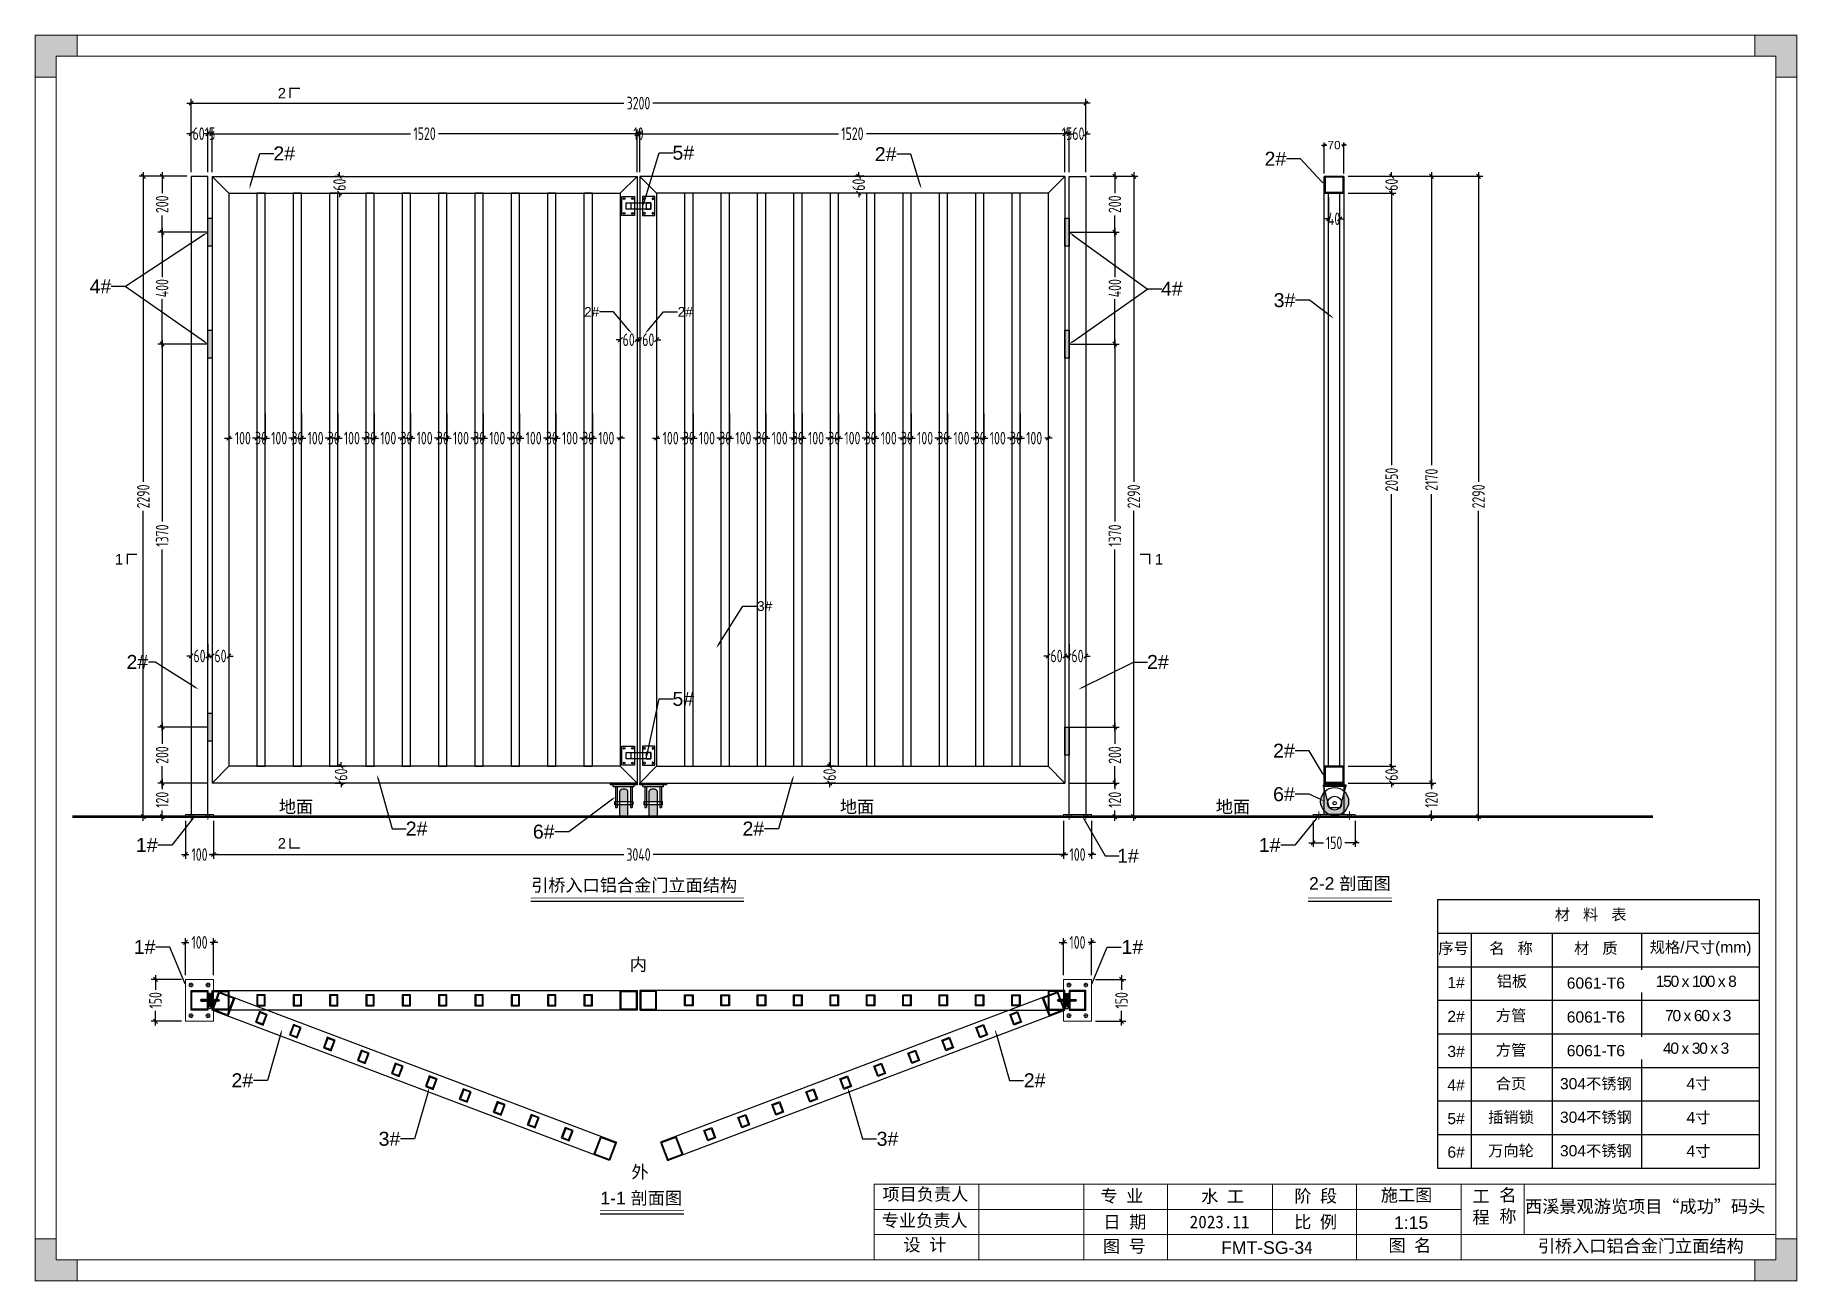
# Model space of a CAD drawing. Header units: millimetres. Extents: x 4 to 2106212, y -117026 to 198097.
# Drawn here: x 2099912 to 2106212, y 185614 to 190069 of the extents above; entities that cross this region are included whole.
import ezdxf
from ezdxf import colors
from ezdxf.entities.mleader import LeaderData, LeaderLine
from ezdxf.math import Vec2, Vec3

# ---------------------------------------------------------------- set-up
doc = ezdxf.new("R2010")
doc.units = ezdxf.units.MM
doc.linetypes.add('CENTER2', pattern=[28.575, 19.05, -3.175, 3.175, -3.175])
doc.linetypes.add('HIDDEN', pattern=[9.525, 6.35, -3.175])
for name, color, linetype in [('00打印图框', 255, 'Continuous'), ('Frame and TB', 7, 'Continuous'), ('STEEL', 34, 'Continuous'), ('方管', 100, 'Continuous'), ('标注', 9, 'Continuous'), ('铝通', 4, 'Continuous')]:
    doc.layers.add(name, color=color, linetype=linetype)
for name, color, linetype, lineweight in [('加强板', 140, 'Continuous', 18), ('图框', 7, 'Continuous', 13), ('文本', 3, 'Continuous', 13), ('虚线', 1, 'CENTER2', 0)]:
    doc.layers.add(name, color=color, linetype=linetype, lineweight=lineweight)
doc.styles.add('Arial', font='arial.ttf')
doc.styles.add('hztxt', font='ros1.shx', dxfattribs={"width": 0.8, "bigfont": 'hztxt.shx'})
doc.styles.get("Standard").update_dxf_attribs({"font": 'arial.ttf'})
doc.dimstyles.new('DIM-12', dxfattribs={"dimscale": 10, "dimtxt": 3, "dimasz": 1, "dimexe": 1, "dimexo": 1, "dimgap": 0.5, "dimtad": 0, "dimdec": 1, "dimrnd": 0.0005, "dimzin": 9, "dimdsep": 46, "dimtxsty": 'Arial', "dimblk": 'OBLIQUE', "dimcen": 0, "dimdle": 1, "dimclrd": 9, "dimclre": 9, "dimclrt": 2, "dimazin": 2, "dimtfac": 1, "dimtdec": 1, "dimtix": 1, "dimtofl": 0, "dimtmove": 2, "dimatfit": 3, "dimldrblk": 'OBLIQUE', "dimfxl": 1, "dimarcsym": 2})
doc.dimstyles.new('DIM-15', dxfattribs={"dimscale": 15, "dimtxt": 3, "dimasz": 1, "dimexe": 1, "dimexo": 1, "dimgap": 0.5, "dimtad": 0, "dimdec": 1, "dimrnd": 0.0005, "dimzin": 9, "dimdsep": 46, "dimtxsty": 'hztxt', "dimblk": 'OBLIQUE', "dimcen": 0, "dimdle": 1, "dimclrd": 9, "dimclre": 9, "dimclrt": 2, "dimazin": 2, "dimtfac": 1, "dimtdec": 1, "dimtix": 1, "dimtofl": 0, "dimtmove": 2, "dimatfit": 3, "dimfxl": 1, "dimarcsym": 2})
pattern_1 = [(45, (-2102152.59086, -187570.9175), (-0.49391408666, 0.49391408666), [0.508, -0.1905]), (135, (-2102152.59086, -187570.9175), (-0.49391408666, -0.49391408666), [0.508, -0.1905])]

msp = doc.modelspace()

# ---------------------------------------------------------------- texts
at = {"layer": '00打印图框', "color": 6, "style": 'Arial'}
for s, height, p in [('2', 37.5, (2100779.3802, 189843.1308)), ('1', 37.5, (2100196.9743, 188176.0637)), ('1', 37.5, (2103916.6004, 188176.0637)), ('地面', 45, (2100783.0254, 187287.5542)), ('地面', 45, (2102789.4706, 187287.5542)), ('地面', 45, (2104133.9349, 187287.5542)), ('2', 37.5, (2100779.3802, 187160.1215)), ('引桥入口铝合金门立面结构', 45, (2101685.4438, 187006.4331)), ('2-2 剖面图', 45, (2104467.357, 187012.8018)), ('1-1 剖面图', 45, (2101932.7644, 185887.5785)), ('引桥入口铝合金门立面结构', 45, (2105285.5951, 185716.1238))]:
    msp.add_text(s, height=height, dxfattribs=at).set_placement(p)
at = {"layer": '00打印图框', "color": 6, "char_height": 45, "attachment_point": 1, "style": 'Arial'}
for s, width, gutter_width, heights, insert in [('1:15', 19.702496, 1.4062, [0], (2104771.3985, 185844.7806)), ('{\\C256;FMT-SG-3\\fSimSun|b0|i0|c134|p2;4}', 69.470087, 0, [9.4744], (2104153.0699, 185755.39))]:
    msp.add_mtext_dynamic_manual_height_columns(s, width=width, gutter_width=gutter_width, heights=heights, dxfattribs=dict(at, insert=insert))
at = {"layer": 'Frame and TB', "char_height": 40, "attachment_point": 5, "style": 'Arial'}
for s, insert, width in [('材   料   表', (2105474.6075, 186922.3882), 355.411184), ('序号', (2104984.4106, 186801.4228), 355.411184), ('名   称', (2105189.6995, 186801.4228), 355.411184), ('材   质', (2105493.1608, 186801.4228), 355.411184), ('规格/尺寸(mm)', (2105867.7754, 186801.4228), 477.618307), ('1#', (2104993.2932, 186680.8809), 355.411184), ('铝板', (2105192.9494, 186683.4717), 355.411184), ('6061-T6', (2105493.3196, 186678.6056), 355.411184), ('2#', (2104993.2932, 186559.6417), 355.411184), ('方管', (2105189.8582, 186560.9513), 355.411184), ('6061-T6', (2105493.3196, 186557.3151), 355.411184), ('3#', (2104993.2932, 186434.1015), 355.411184), ('方管', (2105189.8582, 186437.3013), 355.411184), ('6061-T6', (2105493.3196, 186436.9486), 355.411184), ('4#', (2104993.2932, 186314.1015), 355.411184), ('合页', (2105189.8582, 186317.3013), 355.411184), ('304不锈钢', (2105493.3196, 186316.9486), 355.411184), ('4寸', (2105860.1358, 186316.9486), 355.411184), ('5#', (2104993.2932, 186194.1015), 355.411184), ('{\\fSimSun|b0|i0|c134|p2;插销锁}', (2105189.8582, 186197.3013), 355.411184), ('304不锈钢', (2105493.3196, 186196.9486), 355.411184), ('4寸', (2105860.1358, 186195.85), 355.411184), ('{\\fSimSun|b0|i0|c134|p2;万向轮}', (2105189.8582, 186077.2696), 355.411184), ('304不锈钢', (2105493.3196, 186076.9169), 355.411184), ('4寸', (2105860.1358, 186075.8183), 355.411184), ('6#', (2104993.2932, 186074.0698), 355.411184)]:
    msp.add_mtext(s, dxfattribs=dict(at, insert=insert, width=width))
at = {"layer": '文本', "color": 0, "linetype": 'ByBlock', "style": 'Arial'}
for s, p in [('内', (2102037.8115, 186723.2444)), ('外', (2102043.797, 185981.1021))]:
    msp.add_text(s, height=45, dxfattribs=at).set_placement(p)

# ---------------------------------------------------------------- blocks, each defined once
blk = doc.blocks.new('_Oblique')
at = {"color": 0, "linetype": 'ByBlock', "lineweight": -2}
blk.add_line((-0.5, -0.5), (0.5, 0.5), dxfattribs=at)
blk = doc.blocks.new('*D2091')
at = {"layer": 'Defpoints', "color": 0, "transparency": 16777216}
for p in [(2103669.3, 189826.3), (2100469.3, 189564.5), (2103669.3, 189564.5)]:
    blk.add_point(p, dxfattribs=at)
at = {"layer": '标注', "color": 9, "lineweight": -2, "transparency": 16777216}
for p, q in [((2100454.3, 189826.3), (2102017.4, 189826.3)), ((2100469.3, 189579.5), (2100469.3, 189841.3)), ((2103684.3, 189826.3), (2102121.2, 189826.3)), ((2103669.3, 189579.5), (2103669.3, 189841.3))]:
    blk.add_line(p, q, dxfattribs=at)
at = {"layer": '标注', "color": 9, "lineweight": -2, "transparency": 16777216, "xscale": 15, "yscale": 15, "zscale": 15, "rotation": 180}
blk.add_blockref('_Oblique', (2100469.3, 189826.3), dxfattribs=at)
at = {"layer": '标注', "color": 9, "lineweight": -2, "transparency": 16777216, "xscale": 15, "yscale": 15, "zscale": 15}
blk.add_blockref('_Oblique', (2103669.3, 189826.3), dxfattribs=at)
at = {"layer": '标注', "color": 2, "transparency": 16777216, "insert": (2102069.3, 189826.3), "char_height": 45, "attachment_point": 5, "style": 'hztxt'}
blk.add_mtext('3200', dxfattribs=at)
blk = doc.blocks.new('*D2105')
at = {"layer": 'Defpoints', "color": 0, "transparency": 16777216}
for p in [(2102064.3, 189717.1), (2100544.3, 189564.5), (2102064.3, 189564.5)]:
    blk.add_point(p, dxfattribs=at)
at = {"layer": '标注', "color": 9, "lineweight": -2, "transparency": 16777216}
for p, q in [((2100529.3, 189717.1), (2101254.2, 189717.1)), ((2100544.3, 189579.5), (2100544.3, 189732.1)), ((2102079.3, 189717.1), (2101354.4, 189717.1)), ((2102064.3, 189579.5), (2102064.3, 189732.1))]:
    blk.add_line(p, q, dxfattribs=at)
at = {"layer": '标注', "color": 9, "lineweight": -2, "transparency": 16777216, "xscale": 15, "yscale": 15, "zscale": 15, "rotation": 180}
blk.add_blockref('_Oblique', (2100544.3, 189717.1), dxfattribs=at)
at = {"layer": '标注', "color": 9, "lineweight": -2, "transparency": 16777216, "xscale": 15, "yscale": 15, "zscale": 15}
blk.add_blockref('_Oblique', (2102064.3, 189717.1), dxfattribs=at)
at = {"layer": '标注', "color": 2, "transparency": 16777216, "insert": (2101304.3, 189717.1), "char_height": 45, "attachment_point": 5, "style": 'hztxt'}
blk.add_mtext('1520', dxfattribs=at)
blk = doc.blocks.new('ST6.3x25')
at = {"color": 2, "ltscale": 0.5}
for p, q in [((643664243.9, 352613823.5), (643664261.9, 352613823.5)), ((643664243.9, 352613823.5), (643664243.9, 352613822.4)), ((643664243.9, 352613822.4), (643664261.9, 352613822.4)), ((643664243.9, 352613822.4), (643664249.8, 352613818.6)), ((643664257.4, 352613817.7), (643664248.4, 352613815.8)), ((643664248.4, 352613815.8), (643664249.8, 352613815.5)), ((643664257.4, 352613813.9), (643664248.4, 352613812)), ((643664248.4, 352613812), (643664249.8, 352613811.7)), ((643664257.4, 352613810.1), (643664248.4, 352613808.2)), ((643664248.4, 352613808.2), (643664249.8, 352613807.9)), ((643664257.4, 352613806.3), (643664248.4, 352613804.4)), ((643664248.4, 352613804.4), (643664249.8, 352613804.1)), ((643664257.4, 352613802.4), (643664248.4, 352613800.5)), ((643664248.4, 352613800.5), (643664249.8, 352613800.2)), ((643664257.4, 352613799.8), (643664248.4, 352613797.9)), ((643664249.8, 352613818.6), (643664256.1, 352613818.6)), ((643664249.8, 352613818.6), (643664249.8, 352613817.3)), ((643664249.8, 352613815.5), (643664249.8, 352613813.8)), ((643664249.8, 352613811.7), (643664249.8, 352613809.9)), ((643664249.8, 352613807.9), (643664249.8, 352613806.1)), ((643664249.8, 352613804.1), (643664249.8, 352613802.3)), ((643664249.8, 352613800.2), (643664249.8, 352613798.5)), ((643664254.8, 352613815.3), (643664251.4, 352613814.5)), ((643664254.8, 352613811.4), (643664251.4, 352613810.7)), ((643664254.8, 352613807.6), (643664251.4, 352613806.9)), ((643664254.8, 352613803.8), (643664251.4, 352613803.1)), ((643664254.8, 352613800), (643664251.4, 352613799.2)), ((643664251.6, 352613823.5), (643664251.6, 352613822.4)), ((643664254.3, 352613823.5), (643664254.3, 352613822.4)), ((643664261.9, 352613822.4), (643664256.1, 352613818.6)), ((643664256.1, 352613818), (643664256.1, 352613818.5)), ((643664256.1, 352613818), (643664257.4, 352613817.7)), ((643664256.1, 352613814.2), (643664256.1, 352613815.5)), ((643664256.1, 352613814.2), (643664257.4, 352613813.9)), ((643664256.1, 352613810.4), (643664256.1, 352613811.7)), ((643664256.1, 352613810.4), (643664257.4, 352613810.1)), ((643664256.1, 352613806.6), (643664256.1, 352613807.9)), ((643664256.1, 352613806.6), (643664257.4, 352613806.3)), ((643664256.1, 352613802.7), (643664256.1, 352613804.1)), ((643664256.1, 352613802.7), (643664257.4, 352613802.4)), ((643664256.1, 352613800.1), (643664256.1, 352613801.4)), ((643664256.1, 352613800.1), (643664257.4, 352613799.8)), ((643664256.1, 352613793.1), (643664256.1, 352613798.3)), ((643664261.9, 352613823.5), (643664261.9, 352613822.4)), ((643664248.4, 352613797.9), (643664249.8, 352613797.6)), ((643664249.8, 352613797.6), (643664249.8, 352613793.1)), ((643664249.8, 352613793.1), (643664253.9, 352613797.3)), ((643664252.9, 352613790.1), (643664249.8, 352613793.1)), ((643664252.9, 352613790.1), (643664256.1, 352613793.1)), ((643664253.6, 352613791), (643664254.9, 352613796.6))]:
    blk.add_line(p, q, dxfattribs=at)
blk.add_arc((643664254.3, 352613796.7), 0.675, 346.93348, 129.61111, dxfattribs=at)
blk = doc.blocks.new('HY')
at = {"layer": 'STEEL'}
h = blk.add_hatch(color=3, dxfattribs=at)
h.dxf.hatch_style = 1
h.paths.add_polyline_path([(643664339.7, 352613732.6), (643664319, 352613732.6), (643664323.7, 352613729.6), (643664335.1, 352613729.6, -0.298217)])
h.paths.add_polyline_path([(643664319, 352613732.6), (643664310.3, 352613732.6), (643664305.7, 352613729.6), (643664323.7, 352613729.6)])
h.paths.add_polyline_path([(643664310.3, 352613732.6), (643664289.7, 352613732.6), (643664289.7, 352613729.6), (643664305.7, 352613729.6)])
h.paths.add_polyline_path([(643664305.7, 352613725.6), (643664289.7, 352613725.6), (643664289.7, 352613722.6), (643664310.3, 352613722.6)])
h.paths.add_polyline_path([(643664323.7, 352613725.6), (643664305.7, 352613725.6), (643664310.3, 352613722.6), (643664319, 352613722.6)])
h.paths.add_polyline_path([(643664335.1, 352613725.6), (643664323.7, 352613725.6), (643664319, 352613722.6), (643664339.7, 352613722.6, -0.298217)])
at = {"layer": 'STEEL', "color": 3}
for points in [[(643664339.7, 352613732.6), (643664289.7, 352613732.6), (643664289.7, 352613729.6), (643664335.1, 352613729.6)], [(643664335.1, 352613725.6), (643664289.7, 352613725.6), (643664289.7, 352613722.6), (643664339.7, 352613722.6)]]:
    blk.add_lwpolyline(points, dxfattribs=at)
blk.add_circle((643664339.7, 352613727.6), 5, dxfattribs=at)
at = {"xscale": -1, "rotation": 180}
blk.add_blockref('ST6.3x25', (61.8, 705227552), dxfattribs=at)
blk.add_blockref('ST6.3x25', (61.8, -96.8))
blk = doc.blocks.new('*D2092')
at = {"layer": 'Defpoints', "color": 0, "transparency": 16777216}
for p in [(2100529.3, 189717.1), (2100529.3, 189564.5), (2100544.3, 189564.5)]:
    blk.add_point(p, dxfattribs=at)
at = {"layer": '方管', "color": 9, "lineweight": -2, "transparency": 16777216}
for p, q in [((2100529.3, 189717.1), (2100514.3, 189717.1)), ((2100529.3, 189579.5), (2100529.3, 189732.1)), ((2100544.3, 189579.5), (2100544.3, 189732.1)), ((2100544.3, 189717.1), (2100559.3, 189717.1))]:
    blk.add_line(p, q, dxfattribs=at)
at = {"layer": '方管', "color": 9, "lineweight": -2, "transparency": 16777216, "xscale": 15, "yscale": 15, "zscale": 15}
blk.add_blockref('_Oblique', (2100529.3, 189717.1), dxfattribs=at)
at = {"layer": '方管', "color": 9, "lineweight": -2, "transparency": 16777216, "xscale": 15, "yscale": 15, "zscale": 15, "rotation": 180}
blk.add_blockref('_Oblique', (2100544.3, 189717.1), dxfattribs=at)
at = {"layer": '方管', "color": 2, "transparency": 16777216, "insert": (2100536.8, 189717.1), "char_height": 45, "attachment_point": 5, "style": 'hztxt'}
blk.add_mtext('15', dxfattribs=at)
blk = doc.blocks.new('*D2093')
at = {"layer": 'Defpoints', "color": 0, "transparency": 16777216}
for p in [(2100469.3, 189717.1), (2100469.3, 189564.5), (2100529.3, 189564.5)]:
    blk.add_point(p, dxfattribs=at)
at = {"layer": '方管', "color": 9, "lineweight": -2, "transparency": 16777216}
for p, q in [((2100469.3, 189717.1), (2100454.3, 189717.1)), ((2100469.3, 189579.5), (2100469.3, 189732.1)), ((2100529.3, 189579.5), (2100529.3, 189732.1)), ((2100529.3, 189717.1), (2100544.3, 189717.1))]:
    blk.add_line(p, q, dxfattribs=at)
at = {"layer": '方管', "color": 9, "lineweight": -2, "transparency": 16777216, "xscale": 15, "yscale": 15, "zscale": 15}
blk.add_blockref('_Oblique', (2100469.3, 189717.1), dxfattribs=at)
at = {"layer": '方管', "color": 9, "lineweight": -2, "transparency": 16777216, "xscale": 15, "yscale": 15, "zscale": 15, "rotation": 180}
blk.add_blockref('_Oblique', (2100529.3, 189717.1), dxfattribs=at)
at = {"layer": '方管', "color": 2, "transparency": 16777216, "insert": (2100496, 189717.1), "char_height": 45, "attachment_point": 5, "style": 'hztxt'}
blk.add_mtext('60', dxfattribs=at)
blk = doc.blocks.new('*D2106')
at = {"layer": 'Defpoints', "color": 0, "transparency": 16777216}
for p in [(2102074.3, 189717.1), (2102074.3, 189564.5), (2103594.3, 189564.5)]:
    blk.add_point(p, dxfattribs=at)
at = {"layer": '标注', "color": 9, "lineweight": -2, "transparency": 16777216}
for p, q in [((2102059.3, 189717.1), (2102784.2, 189717.1)), ((2102074.3, 189579.5), (2102074.3, 189732.1)), ((2103609.3, 189717.1), (2102884.4, 189717.1)), ((2103594.3, 189579.5), (2103594.3, 189732.1))]:
    blk.add_line(p, q, dxfattribs=at)
at = {"layer": '标注', "color": 9, "lineweight": -2, "transparency": 16777216, "xscale": 15, "yscale": 15, "zscale": 15, "rotation": 180}
blk.add_blockref('_Oblique', (2102074.3, 189717.1), dxfattribs=at)
at = {"layer": '标注', "color": 9, "lineweight": -2, "transparency": 16777216, "xscale": 15, "yscale": 15, "zscale": 15}
blk.add_blockref('_Oblique', (2103594.3, 189717.1), dxfattribs=at)
at = {"layer": '标注', "color": 2, "transparency": 16777216, "insert": (2102834.3, 189717.1), "char_height": 45, "attachment_point": 5, "style": 'hztxt'}
blk.add_mtext('1520', dxfattribs=at)
blk = doc.blocks.new('*D2094')
at = {"layer": 'Defpoints', "color": 0, "transparency": 16777216}
for p in [(2103609.3, 189717.1), (2103594.3, 189564.5), (2103609.3, 189564.5)]:
    blk.add_point(p, dxfattribs=at)
at = {"layer": '标注', "color": 9, "lineweight": -2, "transparency": 16777216}
for p, q in [((2103594.3, 189717.1), (2103579.3, 189717.1)), ((2103594.3, 189579.5), (2103594.3, 189732.1)), ((2103609.3, 189579.5), (2103609.3, 189732.1)), ((2103609.3, 189717.1), (2103624.3, 189717.1))]:
    blk.add_line(p, q, dxfattribs=at)
at = {"layer": '标注', "color": 9, "lineweight": -2, "transparency": 16777216, "xscale": 15, "yscale": 15, "zscale": 15}
blk.add_blockref('_Oblique', (2103594.3, 189717.1), dxfattribs=at)
at = {"layer": '标注', "color": 9, "lineweight": -2, "transparency": 16777216, "xscale": 15, "yscale": 15, "zscale": 15, "rotation": 180}
blk.add_blockref('_Oblique', (2103609.3, 189717.1), dxfattribs=at)
at = {"layer": '标注', "color": 2, "transparency": 16777216, "insert": (2103601.8, 189717.1), "char_height": 45, "attachment_point": 5, "style": 'hztxt'}
blk.add_mtext('15', dxfattribs=at)
blk = doc.blocks.new('*D2095')
at = {"layer": 'Defpoints', "color": 0, "transparency": 16777216}
for p in [(2103669.3, 189717.1), (2103609.3, 189564.5), (2103669.3, 189564.5)]:
    blk.add_point(p, dxfattribs=at)
at = {"layer": '标注', "color": 9, "lineweight": -2, "transparency": 16777216}
for p, q in [((2103609.3, 189717.1), (2103594.3, 189717.1)), ((2103609.3, 189579.5), (2103609.3, 189732.1)), ((2103669.3, 189579.5), (2103669.3, 189732.1)), ((2103669.3, 189717.1), (2103684.3, 189717.1))]:
    blk.add_line(p, q, dxfattribs=at)
at = {"layer": '标注', "color": 9, "lineweight": -2, "transparency": 16777216, "xscale": 15, "yscale": 15, "zscale": 15}
blk.add_blockref('_Oblique', (2103609.3, 189717.1), dxfattribs=at)
at = {"layer": '标注', "color": 9, "lineweight": -2, "transparency": 16777216, "xscale": 15, "yscale": 15, "zscale": 15, "rotation": 180}
blk.add_blockref('_Oblique', (2103669.3, 189717.1), dxfattribs=at)
at = {"layer": '标注', "color": 2, "transparency": 16777216, "insert": (2103642.6, 189717.1), "char_height": 45, "attachment_point": 5, "style": 'hztxt'}
blk.add_mtext('60', dxfattribs=at)
blk = doc.blocks.new('*D2096')
at = {"layer": 'Defpoints', "color": 0, "transparency": 16777216}
for p in [(2102064.3, 189717.1), (2102064.3, 189564.5), (2102074.3, 189564.5)]:
    blk.add_point(p, dxfattribs=at)
at = {"layer": '标注', "color": 9, "lineweight": -2, "transparency": 16777216}
for p, q in [((2102064.3, 189717.1), (2102049.3, 189717.1)), ((2102064.3, 189579.5), (2102064.3, 189732.1)), ((2102074.3, 189579.5), (2102074.3, 189732.1)), ((2102074.3, 189717.1), (2102089.3, 189717.1))]:
    blk.add_line(p, q, dxfattribs=at)
at = {"layer": '标注', "color": 9, "lineweight": -2, "transparency": 16777216, "xscale": 15, "yscale": 15, "zscale": 15}
blk.add_blockref('_Oblique', (2102064.3, 189717.1), dxfattribs=at)
at = {"layer": '标注', "color": 9, "lineweight": -2, "transparency": 16777216, "xscale": 15, "yscale": 15, "zscale": 15, "rotation": 180}
blk.add_blockref('_Oblique', (2102074.3, 189717.1), dxfattribs=at)
at = {"layer": '标注', "color": 2, "transparency": 16777216, "insert": (2102069.3, 189717.1), "char_height": 45, "attachment_point": 5, "style": 'hztxt'}
blk.add_mtext('10', dxfattribs=at)
blk = doc.blocks.new('*U2089')
at = {"color": 6, "elevation": 0}
for points in [[(22.5, -33.7), (-22.5, -33.7), (-22.5, 33.7), (22.5, 33.7)], [(-7.9, 11.2), (8.9, 11.2), (8.9, -11.2), (-7.9, -11.2)]]:
    blk.add_lwpolyline(points, close=True, dxfattribs=at)
at = {"color": 6}
for centre in [(-15, 26.2, 0), (15, 26.2), (-15, -26.2, 0), (15, -26.2)]:
    blk.add_circle(centre, 3, dxfattribs=at)
blk = doc.blocks.new('*U2090')
at = {"layer": '方管', "color": 0, "linetype": 'ByBlock', "lineweight": -2, "transparency": 16777216}
blk.add_blockref('*U2089', (0, 0), dxfattribs=at)
blk = doc.blocks.new('*D2097')
at = {"layer": 'Defpoints', "color": 0, "transparency": 16777216}
for p in [(2100469.3, 189564.5), (2100298.3, 187274.5), (2100469.3, 187274.5)]:
    blk.add_point(p, dxfattribs=at)
at = {"layer": '标注', "color": 9, "lineweight": -2, "transparency": 16777216}
for p, q in [((2100298.3, 189579.5), (2100298.3, 188471.4)), ((2100454.3, 189564.5), (2100283.3, 189564.5)), ((2100298.3, 187259.5), (2100298.3, 188367.6)), ((2100454.3, 187274.5), (2100283.3, 187274.5))]:
    blk.add_line(p, q, dxfattribs=at)
at = {"layer": '标注', "color": 9, "lineweight": -2, "transparency": 16777216, "xscale": 15, "yscale": 15, "zscale": 15}
for p, rotation in [((2100298.3, 189564.5), 90), ((2100298.3, 187274.5), 270)]:
    blk.add_blockref('_Oblique', p, dxfattribs=dict(at, rotation=rotation))
at = {"layer": '标注', "color": 2, "transparency": 16777216, "insert": (2100298.3, 188419.5), "char_height": 45, "attachment_point": 5, "rotation": 90, "style": 'hztxt'}
blk.add_mtext('2290', dxfattribs=at)
blk = doc.blocks.new('*D2107')
at = {"layer": 'Defpoints', "color": 0, "transparency": 16777216}
for p in [(2100449.4, 186692.2), (2100341.8, 186542.2), (2100449.4, 186542.2)]:
    blk.add_point(p, dxfattribs=at)
at = {"layer": '标注', "color": 9, "lineweight": -2, "transparency": 16777216}
for p, q in [((2100434.4, 186692.2), (2100326.8, 186692.2)), ((2100341.8, 186707.2), (2100341.8, 186655.3)), ((2100434.4, 186542.2), (2100326.8, 186542.2)), ((2100341.8, 186527.2), (2100341.8, 186579.1))]:
    blk.add_line(p, q, dxfattribs=at)
at = {"layer": '标注', "color": 9, "lineweight": -2, "transparency": 16777216, "xscale": 15, "yscale": 15, "zscale": 15}
for p, rotation in [((2100341.8, 186692.2), 90), ((2100341.8, 186542.2), 270)]:
    blk.add_blockref('_Oblique', p, dxfattribs=dict(at, rotation=rotation))
at = {"layer": '标注', "color": 2, "transparency": 16777216, "insert": (2100341.8, 186617.2), "char_height": 45, "attachment_point": 5, "rotation": 90, "style": 'hztxt'}
blk.add_mtext('150', dxfattribs=at)
blk = doc.blocks.new('*D2108')
at = {"layer": 'Defpoints', "color": 0, "transparency": 16777216}
for p in [(2100449.4, 187274.5), (2100549.4, 187274.5), (2100549.4, 187138.7)]:
    blk.add_point(p, dxfattribs=at)
at = {"layer": '标注', "color": 9, "lineweight": -2, "transparency": 16777216}
for p, q in [((2100449.4, 187259.5), (2100449.4, 187123.7)), ((2100549.4, 187259.5), (2100549.4, 187123.7)), ((2100434.4, 187138.7), (2100461.3, 187138.7)), ((2100564.4, 187138.7), (2100537.5, 187138.7))]:
    blk.add_line(p, q, dxfattribs=at)
at = {"layer": '标注', "color": 9, "lineweight": -2, "transparency": 16777216, "xscale": 15, "yscale": 15, "zscale": 15, "rotation": 180}
blk.add_blockref('_Oblique', (2100449.4, 187138.7), dxfattribs=at)
at = {"layer": '标注', "color": 9, "lineweight": -2, "transparency": 16777216, "xscale": 15, "yscale": 15, "zscale": 15}
blk.add_blockref('_Oblique', (2100549.4, 187138.7), dxfattribs=at)
at = {"layer": '标注', "color": 2, "transparency": 16777216, "insert": (2100499.4, 187138.7), "char_height": 45, "attachment_point": 5, "style": 'hztxt'}
blk.add_mtext('100', dxfattribs=at)
blk = doc.blocks.new('*D2109')
at = {"layer": 'Defpoints', "color": 0, "transparency": 16777216}
for p in [(2100549.4, 187274.5), (2103589.4, 187274.5), (2103589.4, 187138.7)]:
    blk.add_point(p, dxfattribs=at)
at = {"layer": '标注', "color": 9, "lineweight": -2, "transparency": 16777216}
for p, q in [((2100549.4, 187259.5), (2100549.4, 187123.7)), ((2103589.4, 187259.5), (2103589.4, 187123.7)), ((2100534.4, 187138.7), (2102017.5, 187138.7)), ((2103604.4, 187138.7), (2102121.3, 187138.7))]:
    blk.add_line(p, q, dxfattribs=at)
at = {"layer": '标注', "color": 9, "lineweight": -2, "transparency": 16777216, "xscale": 15, "yscale": 15, "zscale": 15, "rotation": 180}
blk.add_blockref('_Oblique', (2100549.4, 187138.7), dxfattribs=at)
at = {"layer": '标注', "color": 9, "lineweight": -2, "transparency": 16777216, "xscale": 15, "yscale": 15, "zscale": 15}
blk.add_blockref('_Oblique', (2103589.4, 187138.7), dxfattribs=at)
at = {"layer": '标注', "color": 2, "transparency": 16777216, "insert": (2102069.4, 187138.7), "char_height": 45, "attachment_point": 5, "style": 'hztxt'}
blk.add_mtext('3040', dxfattribs=at)
blk = doc.blocks.new('*D2110')
at = {"layer": 'Defpoints', "color": 0, "transparency": 16777216}
for p in [(2103589.4, 187274.5), (2103689.4, 187274.5), (2103689.4, 187138.7)]:
    blk.add_point(p, dxfattribs=at)
at = {"layer": '标注', "color": 9, "lineweight": -2, "transparency": 16777216}
for p, q in [((2103589.4, 187259.5), (2103589.4, 187123.7)), ((2103689.4, 187259.5), (2103689.4, 187123.7)), ((2103574.4, 187138.7), (2103601.3, 187138.7)), ((2103704.4, 187138.7), (2103677.5, 187138.7))]:
    blk.add_line(p, q, dxfattribs=at)
at = {"layer": '标注', "color": 9, "lineweight": -2, "transparency": 16777216, "xscale": 15, "yscale": 15, "zscale": 15, "rotation": 180}
blk.add_blockref('_Oblique', (2103589.4, 187138.7), dxfattribs=at)
at = {"layer": '标注', "color": 9, "lineweight": -2, "transparency": 16777216, "xscale": 15, "yscale": 15, "zscale": 15}
blk.add_blockref('_Oblique', (2103689.4, 187138.7), dxfattribs=at)
at = {"layer": '标注', "color": 2, "transparency": 16777216, "insert": (2103639.4, 187138.7), "char_height": 45, "attachment_point": 5, "style": 'hztxt'}
blk.add_mtext('100', dxfattribs=at)
blk = doc.blocks.new('*D2111')
at = {"layer": 'Defpoints', "color": 0, "transparency": 16777216}
for p in [(2100549.4, 186824.5), (2100449.4, 186692.2), (2100549.4, 186692.2)]:
    blk.add_point(p, dxfattribs=at)
at = {"layer": '标注', "color": 9, "lineweight": -2, "transparency": 16777216}
for p, q in [((2100434.4, 186824.5), (2100461.3, 186824.5)), ((2100449.4, 186707.2), (2100449.4, 186839.5)), ((2100564.4, 186824.5), (2100537.5, 186824.5)), ((2100549.4, 186707.2), (2100549.4, 186839.5))]:
    blk.add_line(p, q, dxfattribs=at)
at = {"layer": '标注', "color": 9, "lineweight": -2, "transparency": 16777216, "xscale": 15, "yscale": 15, "zscale": 15, "rotation": 180}
blk.add_blockref('_Oblique', (2100449.4, 186824.5), dxfattribs=at)
at = {"layer": '标注', "color": 9, "lineweight": -2, "transparency": 16777216, "xscale": 15, "yscale": 15, "zscale": 15}
blk.add_blockref('_Oblique', (2100549.4, 186824.5), dxfattribs=at)
at = {"layer": '标注', "color": 2, "transparency": 16777216, "insert": (2100499.4, 186824.5), "char_height": 45, "attachment_point": 5, "style": 'hztxt'}
blk.add_mtext('100', dxfattribs=at)
blk = doc.blocks.new('*D2098')
at = {"color": 9, "lineweight": -2, "transparency": 16777216}
for p, q in [((2104703.3, 187394.5), (2104920.4, 187394.5)), ((2104905.4, 187409.5), (2104905.4, 187372.6)), ((2104743.3, 187274.5), (2104920.4, 187274.5)), ((2104905.4, 187259.5), (2104905.4, 187296.4))]:
    blk.add_line(p, q, dxfattribs=at)
at = {"layer": 'Defpoints', "color": 0, "transparency": 16777216}
for p in [(2104688.3, 187394.5), (2104905.4, 187394.5), (2104728.3, 187274.5)]:
    blk.add_point(p, dxfattribs=at)
at = {"color": 9, "lineweight": -2, "transparency": 16777216, "xscale": 15, "yscale": 15, "zscale": 15}
for p, rotation in [((2104905.4, 187394.5), 90), ((2104905.4, 187274.5), 270)]:
    blk.add_blockref('_Oblique', p, dxfattribs=dict(at, rotation=rotation))
at = {"color": 2, "transparency": 16777216, "insert": (2104905.4, 187334.5), "char_height": 45, "attachment_point": 5, "rotation": 90, "style": 'hztxt'}
blk.add_mtext('120', dxfattribs=at)
blk = doc.blocks.new('*U2087')
at = {"layer": '加强板'}
blk.add_lwpolyline([(75, -4), (-75, -4), (-75, 4), (75, 4), (75, -4)], dxfattribs=at)
at = {"layer": '虚线', "color": 1, "linetype": 'HIDDEN', "ltscale": 10}
for points in [[(-62, 4), (-62, -4)], [(-55, 14), (-55, -14)], [(-48, 4), (-48, -4)], [(48, 4), (48, -4)], [(55, 14), (55, -14)], [(62, 4), (62, -4)]]:
    blk.add_lwpolyline(points, dxfattribs=at)
blk = doc.blocks.new('*U2088')
at = {"layer": '方管', "color": 0, "linetype": 'ByBlock', "lineweight": -2, "transparency": 16777216}
blk.add_blockref('*U2087', (0, 0), dxfattribs=at)
blk = doc.blocks.new('*D2112')
at = {"color": 9, "lineweight": -2, "transparency": 16777216}
for p, q in [((2105073.5, 189579.5), (2105073.5, 188471.4)), ((2104607, 189564.5), (2105088.5, 189564.5)), ((2105073.5, 187259.5), (2105073.5, 188367.6)), ((2104647, 187274.5), (2105088.5, 187274.5))]:
    blk.add_line(p, q, dxfattribs=at)
at = {"layer": 'Defpoints', "color": 0, "transparency": 16777216}
for p in [(2104592, 189564.5), (2105073.5, 189564.5), (2104632, 187274.5)]:
    blk.add_point(p, dxfattribs=at)
at = {"color": 9, "lineweight": -2, "transparency": 16777216, "xscale": 15, "yscale": 15, "zscale": 15}
for p, rotation in [((2105073.5, 189564.5), 90), ((2105073.5, 187274.5), 270)]:
    blk.add_blockref('_Oblique', p, dxfattribs=dict(at, rotation=rotation))
at = {"color": 2, "transparency": 16777216, "insert": (2105073.5, 188419.5), "char_height": 45, "attachment_point": 5, "rotation": 90, "style": 'hztxt'}
blk.add_mtext('2290', dxfattribs=at)
blk = doc.blocks.new('*D2113')
at = {"color": 9, "lineweight": -2, "transparency": 16777216}
for p, q in [((2104607, 187454.5), (2104777.8, 187454.5)), ((2104762.8, 187454.5), (2104762.8, 187469.5)), ((2104607, 187394.5), (2104777.8, 187394.5)), ((2104762.8, 187394.5), (2104762.8, 187379.5))]:
    blk.add_line(p, q, dxfattribs=at)
at = {"layer": 'Defpoints', "color": 0, "transparency": 16777216}
for p in [(2104592, 187454.5), (2104762.8, 187454.5), (2104592, 187394.5)]:
    blk.add_point(p, dxfattribs=at)
at = {"color": 9, "lineweight": -2, "transparency": 16777216, "xscale": 15, "yscale": 15, "zscale": 15}
for p, rotation in [((2104762.8, 187454.5), 270), ((2104762.8, 187394.5), 90)]:
    blk.add_blockref('_Oblique', p, dxfattribs=dict(at, rotation=rotation))
at = {"color": 2, "transparency": 16777216, "insert": (2104762.8, 187424.5), "char_height": 45, "attachment_point": 5, "rotation": 90, "style": 'hztxt'}
blk.add_mtext('60', dxfattribs=at)
blk = doc.blocks.new('*D2114')
at = {"color": 9, "lineweight": -2, "transparency": 16777216}
for p, q in [((2104607, 189504.5), (2104777.8, 189504.5)), ((2104762.8, 189519.5), (2104762.8, 188531.4)), ((2104762.8, 187439.5), (2104762.8, 188427.6)), ((2104607, 187454.5), (2104777.8, 187454.5))]:
    blk.add_line(p, q, dxfattribs=at)
at = {"layer": 'Defpoints', "color": 0, "transparency": 16777216}
for p in [(2104592, 189504.5), (2104762.8, 189504.5), (2104592, 187454.5)]:
    blk.add_point(p, dxfattribs=at)
at = {"color": 9, "lineweight": -2, "transparency": 16777216, "xscale": 15, "yscale": 15, "zscale": 15}
for p, rotation in [((2104762.8, 189504.5), 90), ((2104762.8, 187454.5), 270)]:
    blk.add_blockref('_Oblique', p, dxfattribs=dict(at, rotation=rotation))
at = {"color": 2, "transparency": 16777216, "insert": (2104762.8, 188479.5), "char_height": 45, "attachment_point": 5, "rotation": 90, "style": 'hztxt'}
blk.add_mtext('2050', dxfattribs=at)
blk = doc.blocks.new('*D2099')
at = {"layer": 'Defpoints', "color": 0, "transparency": 16777216}
for p in [(2104592, 189564.5), (2104592, 189504.5), (2104762.8, 189564.5)]:
    blk.add_point(p, dxfattribs=at)
at = {"layer": '标注', "color": 9, "lineweight": -2, "transparency": 16777216}
for p, q in [((2104762.8, 189564.5), (2104762.8, 189579.5)), ((2104607, 189564.5), (2104777.8, 189564.5)), ((2104607, 189504.5), (2104777.8, 189504.5)), ((2104762.8, 189504.5), (2104762.8, 189489.5))]:
    blk.add_line(p, q, dxfattribs=at)
at = {"layer": '标注', "color": 9, "lineweight": -2, "transparency": 16777216, "xscale": 15, "yscale": 15, "zscale": 15}
for p, rotation in [((2104762.8, 189564.5), 270), ((2104762.8, 189504.5), 90)]:
    blk.add_blockref('_Oblique', p, dxfattribs=dict(at, rotation=rotation))
at = {"layer": '标注', "color": 2, "transparency": 16777216, "insert": (2104762.8, 189534.5), "char_height": 45, "attachment_point": 5, "rotation": 90, "style": 'hztxt'}
blk.add_mtext('60', dxfattribs=at)
blk = doc.blocks.new('*D2115')
at = {"layer": 'Defpoints', "color": 0, "transparency": 16777216}
for p in [(2104522, 189676.1), (2104522, 189564.5), (2104592, 189564.5)]:
    blk.add_point(p, dxfattribs=at)
at = {"layer": '方管', "color": 9, "lineweight": -2, "transparency": 16777216}
for p, q in [((2104512, 189676.1), (2104530.7, 189676.1)), ((2104522, 189574.5), (2104522, 189686.1)), ((2104602, 189676.1), (2104583.3, 189676.1)), ((2104592, 189574.5), (2104592, 189686.1))]:
    blk.add_line(p, q, dxfattribs=at)
at = {"layer": '方管', "color": 9, "lineweight": -2, "transparency": 16777216, "xscale": 10, "yscale": 10, "zscale": 10, "rotation": 180}
blk.add_blockref('_Oblique', (2104522, 189676.1), dxfattribs=at)
at = {"layer": '方管', "color": 9, "lineweight": -2, "transparency": 16777216, "xscale": 10, "yscale": 10, "zscale": 10}
blk.add_blockref('_Oblique', (2104592, 189676.1), dxfattribs=at)
at = {"layer": '方管', "color": 2, "transparency": 16777216, "insert": (2104557, 189676.1), "char_height": 30, "attachment_point": 5, "style": 'Arial'}
blk.add_mtext('70', dxfattribs=at)
blk = doc.blocks.new('*D2116')
at = {"layer": 'Defpoints', "color": 0, "transparency": 16777216}
for p in [(2104537, 189504.5), (2104577, 189504.5), (2104577, 189412.5)]:
    blk.add_point(p, dxfattribs=at)
at = {"layer": '标注', "color": 9, "lineweight": -2, "transparency": 16777216}
for p, q in [((2104537, 189489.5), (2104537, 189397.5)), ((2104577, 189489.5), (2104577, 189397.5)), ((2104537, 189412.5), (2104522, 189412.5)), ((2104577, 189412.5), (2104592, 189412.5))]:
    blk.add_line(p, q, dxfattribs=at)
at = {"layer": '标注', "color": 9, "lineweight": -2, "transparency": 16777216, "xscale": 15, "yscale": 15, "zscale": 15}
blk.add_blockref('_Oblique', (2104537, 189412.5), dxfattribs=at)
at = {"layer": '标注', "color": 9, "lineweight": -2, "transparency": 16777216, "xscale": 15, "yscale": 15, "zscale": 15, "rotation": 180}
blk.add_blockref('_Oblique', (2104577, 189412.5), dxfattribs=at)
at = {"layer": '标注', "color": 2, "transparency": 16777216, "insert": (2104557, 189412.5), "char_height": 45, "attachment_point": 5, "style": 'hztxt'}
blk.add_mtext('40', dxfattribs=at)
blk = doc.blocks.new('*D2117')
at = {"layer": 'Defpoints', "color": 0, "transparency": 16777216}
for p in [(2100966.9, 189564.5), (2100966.9, 189504.5), (2101000.1, 189564.5)]:
    blk.add_point(p, dxfattribs=at)
at = {"layer": '标注', "color": 9, "lineweight": -2, "transparency": 16777216}
for p, q in [((2101000.1, 189564.5), (2101000.1, 189579.5)), ((2100981.9, 189564.5), (2101015.1, 189564.5)), ((2100981.9, 189504.5), (2101015.1, 189504.5)), ((2101000.1, 189504.5), (2101000.1, 189489.5))]:
    blk.add_line(p, q, dxfattribs=at)
at = {"layer": '标注', "color": 9, "lineweight": -2, "transparency": 16777216, "xscale": 15, "yscale": 15, "zscale": 15}
for p, rotation in [((2101000.1, 189564.5), 270), ((2101000.1, 189504.5), 90)]:
    blk.add_blockref('_Oblique', p, dxfattribs=dict(at, rotation=rotation))
at = {"layer": '标注', "color": 2, "transparency": 16777216, "insert": (2101000.1, 189534.5), "char_height": 45, "attachment_point": 5, "rotation": 90, "style": 'hztxt'}
blk.add_mtext('60', dxfattribs=at)
blk = doc.blocks.new('*D2100')
at = {"layer": 'Defpoints', "color": 0, "transparency": 16777216}
for p in [(2100969.6, 187454.5), (2101005.7, 187454.5), (2100969.6, 187394.5)]:
    blk.add_point(p, dxfattribs=at)
at = {"layer": '标注', "color": 9, "lineweight": -2, "transparency": 16777216}
for p, q in [((2100984.6, 187454.5), (2101020.7, 187454.5)), ((2101005.7, 187454.5), (2101005.7, 187469.5)), ((2100984.6, 187394.5), (2101020.7, 187394.5)), ((2101005.7, 187394.5), (2101005.7, 187379.5))]:
    blk.add_line(p, q, dxfattribs=at)
at = {"layer": '标注', "color": 9, "lineweight": -2, "transparency": 16777216, "xscale": 15, "yscale": 15, "zscale": 15}
for p, rotation in [((2101005.7, 187454.5), 270), ((2101005.7, 187394.5), 90)]:
    blk.add_blockref('_Oblique', p, dxfattribs=dict(at, rotation=rotation))
at = {"layer": '标注', "color": 2, "transparency": 16777216, "insert": (2101005.7, 187424.5), "char_height": 45, "attachment_point": 5, "rotation": 90, "style": 'hztxt'}
blk.add_mtext('60', dxfattribs=at)
blk = doc.blocks.new('*D2101')
at = {"layer": 'Defpoints', "color": 0, "transparency": 16777216}
for p in [(2102856.9, 189564.5), (2102890.1, 189564.5), (2102890.1, 189504.5)]:
    blk.add_point(p, dxfattribs=at)
at = {"layer": '标注', "color": 9, "lineweight": -2, "transparency": 16777216}
for p, q in [((2102856.9, 189564.5), (2102856.9, 189579.5)), ((2102875.1, 189564.5), (2102841.9, 189564.5)), ((2102875.1, 189504.5), (2102841.9, 189504.5)), ((2102856.9, 189504.5), (2102856.9, 189489.5))]:
    blk.add_line(p, q, dxfattribs=at)
at = {"layer": '标注', "color": 9, "lineweight": -2, "transparency": 16777216, "xscale": 15, "yscale": 15, "zscale": 15}
for p, rotation in [((2102856.9, 189564.5), 270), ((2102856.9, 189504.5), 90)]:
    blk.add_blockref('_Oblique', p, dxfattribs=dict(at, rotation=rotation))
at = {"layer": '标注', "color": 2, "transparency": 16777216, "insert": (2102856.9, 189534.5), "char_height": 45, "attachment_point": 5, "rotation": 90, "style": 'hztxt'}
blk.add_mtext('60', dxfattribs=at)
blk = doc.blocks.new('*D2102')
at = {"color": 9, "lineweight": -2, "transparency": 16777216}
for p, q in [((2103534.3, 187892.1), (2103534.3, 187833.8)), ((2103594.3, 187892.1), (2103594.3, 187833.8)), ((2103534.3, 187848.8), (2103519.3, 187848.8)), ((2103594.3, 187848.8), (2103609.3, 187848.8))]:
    blk.add_line(p, q, dxfattribs=at)
at = {"layer": 'Defpoints', "color": 0, "transparency": 16777216}
for p in [(2103534.3, 187907.1), (2103594.3, 187907.1), (2103594.3, 187848.8)]:
    blk.add_point(p, dxfattribs=at)
at = {"color": 9, "lineweight": -2, "transparency": 16777216, "xscale": 15, "yscale": 15, "zscale": 15}
blk.add_blockref('_Oblique', (2103534.3, 187848.8), dxfattribs=at)
at = {"color": 9, "lineweight": -2, "transparency": 16777216, "xscale": 15, "yscale": 15, "zscale": 15, "rotation": 180}
blk.add_blockref('_Oblique', (2103594.3, 187848.8), dxfattribs=at)
at = {"color": 2, "transparency": 16777216, "insert": (2103564.3, 187848.8), "char_height": 45, "attachment_point": 5, "style": 'hztxt'}
blk.add_mtext('60', dxfattribs=at)
blk = doc.blocks.new('*D2103')
at = {"layer": 'Defpoints', "color": 0, "transparency": 16777216}
for p in [(2102752.9, 187454.5), (2102789, 187454.5), (2102789, 187394.5)]:
    blk.add_point(p, dxfattribs=at)
at = {"layer": '标注', "color": 9, "lineweight": -2, "transparency": 16777216}
for p, q in [((2102774, 187454.5), (2102737.9, 187454.5)), ((2102752.9, 187454.5), (2102752.9, 187469.5)), ((2102774, 187394.5), (2102737.9, 187394.5)), ((2102752.9, 187394.5), (2102752.9, 187379.5))]:
    blk.add_line(p, q, dxfattribs=at)
at = {"layer": '标注', "color": 9, "lineweight": -2, "transparency": 16777216, "xscale": 15, "yscale": 15, "zscale": 15}
for p, rotation in [((2102752.9, 187454.5), 270), ((2102752.9, 187394.5), 90)]:
    blk.add_blockref('_Oblique', p, dxfattribs=dict(at, rotation=rotation))
at = {"layer": '标注', "color": 2, "transparency": 16777216, "insert": (2102752.9, 187424.5), "char_height": 45, "attachment_point": 5, "rotation": 90, "style": 'hztxt'}
blk.add_mtext('60', dxfattribs=at)
blk = doc.blocks.new('*D2104')
at = {"layer": 'Defpoints', "color": 0, "transparency": 16777216}
for p in [(2102074.3, 189059.1), (2102134.3, 189059.1), (2102074.3, 188980)]:
    blk.add_point(p, dxfattribs=at)
at = {"layer": '标注', "color": 9, "lineweight": -2, "transparency": 16777216}
for p, q in [((2102074.3, 189044.1), (2102074.3, 188965)), ((2102134.3, 189044.1), (2102134.3, 188965)), ((2102074.3, 188980), (2102059.3, 188980)), ((2102134.3, 188980), (2102149.3, 188980))]:
    blk.add_line(p, q, dxfattribs=at)
at = {"layer": '标注', "color": 9, "lineweight": -2, "transparency": 16777216, "xscale": 15, "yscale": 15, "zscale": 15}
blk.add_blockref('_Oblique', (2102074.3, 188980), dxfattribs=at)
at = {"layer": '标注', "color": 9, "lineweight": -2, "transparency": 16777216, "xscale": 15, "yscale": 15, "zscale": 15, "rotation": 180}
blk.add_blockref('_Oblique', (2102134.3, 188980), dxfattribs=at)
at = {"layer": '标注', "color": 2, "transparency": 16777216, "insert": (2102104.3, 188980), "char_height": 45, "attachment_point": 5, "style": 'hztxt'}
blk.add_mtext('60', dxfattribs=at)
blk = doc.blocks.new('mgfm')
at = {"layer": '方管'}
for points in [[(4214.6, 2092.4), (4214.6, 2052.4), (4244.6, 2052.4), (4244.6, 2092.4), (4214.6, 2092.4)], [(4344.6, 2092.4), (4344.6, 2052.4), (4374.6, 2052.4), (4374.6, 2092.4), (4344.6, 2092.4)], [(4474.6, 2092.4), (4474.6, 2052.4), (4504.6, 2052.4), (4504.6, 2092.4), (4474.6, 2092.4)], [(4604.6, 2092.4), (4604.6, 2052.4), (4634.6, 2052.4), (4634.6, 2092.4), (4604.6, 2092.4)], [(4734.6, 2092.4), (4734.6, 2052.4), (4764.6, 2052.4), (4764.6, 2092.4), (4734.6, 2092.4)], [(4864.6, 2092.4), (4864.6, 2052.4), (4894.6, 2052.4), (4894.6, 2092.4), (4864.6, 2092.4)], [(4994.5, 2092.4), (4994.5, 2052.4), (5024.5, 2052.4), (5024.5, 2092.4), (4994.5, 2092.4)], [(5124.5, 2092.4), (5124.5, 2052.4), (5154.5, 2052.4), (5154.5, 2092.4), (5124.5, 2092.4)], [(5254.5, 2092.4), (5254.5, 2052.4), (5284.5, 2052.4), (5284.5, 2092.4), (5254.5, 2092.4)], [(5384.5, 2092.4), (5384.5, 2052.4), (5414.5, 2052.4), (5414.5, 2092.4), (5384.5, 2092.4)]]:
    blk.add_lwpolyline(points, dxfattribs=at)
for points in [[(4217.6, 2089.4), (4217.6, 2055.4), (4241.6, 2055.4), (4241.6, 2089.4)], [(4347.6, 2089.4), (4347.6, 2055.4), (4371.6, 2055.4), (4371.6, 2089.4)], [(4477.6, 2089.4), (4477.6, 2055.4), (4501.6, 2055.4), (4501.6, 2089.4)], [(4607.6, 2089.4), (4607.6, 2055.4), (4631.6, 2055.4), (4631.6, 2089.4)], [(4737.6, 2089.4), (4737.6, 2055.4), (4761.6, 2055.4), (4761.6, 2089.4)], [(4867.6, 2089.4), (4867.6, 2055.4), (4891.6, 2055.4), (4891.6, 2089.4)], [(4997.5, 2089.4), (4997.5, 2055.4), (5021.5, 2055.4), (5021.5, 2089.4)], [(5127.5, 2089.4), (5127.5, 2055.4), (5151.5, 2055.4), (5151.5, 2089.4)], [(5257.5, 2089.4), (5257.5, 2055.4), (5281.5, 2055.4), (5281.5, 2089.4)], [(5387.5, 2089.4), (5387.5, 2055.4), (5411.5, 2055.4), (5411.5, 2089.4)]]:
    blk.add_lwpolyline(points, close=True, dxfattribs=at)
at = {"layer": '铝通'}
for points in [[(4114.6, 2107.4), (4114.6, 2037.4), (4054.6, 2037.4), (4054.6, 2107.4)], [(4054.6, 2107.4), (5574.5, 2107.4), (5574.5, 2037.4), (4054.6, 2037.4)], [(4111.6, 2104.4), (4111.6, 2040.4), (4057.6, 2040.4), (4057.6, 2104.4)], [(5574.5, 2107.4), (5574.5, 2037.4), (5514.5, 2037.4), (5514.5, 2107.4)], [(5571.5, 2104.4), (5571.5, 2040.4), (5517.5, 2040.4), (5517.5, 2104.4)]]:
    blk.add_lwpolyline(points, close=True, dxfattribs=at)
blk = doc.blocks.new('*U2082')
blk.add_blockref('mgfm', (-4587, -1892.1, 0))
blk = doc.blocks.new('*U2083')
at = {"color": 0, "linetype": 'ByBlock', "lineweight": -2, "transparency": 16777216}
blk.add_blockref('*U2082', (0, 0), dxfattribs=at)
blk = doc.blocks.new('*U2084')
at = {"color": 6, "elevation": 0}
for points in [[(22.5, -33.7), (-22.5, -33.7), (-22.5, 33.7), (22.5, 33.7)], [(-7.9, 11.2), (8.9, 11.2), (8.9, -11.2), (-7.9, -11.2)]]:
    blk.add_lwpolyline(points, close=True, dxfattribs=at)
at = {"color": 6}
for centre in [(-15, 26.2, 0), (15, 26.2), (-15, -26.2, 0), (15, -26.2)]:
    blk.add_circle(centre, 3, dxfattribs=at)
blk = doc.blocks.new('*U2085')
at = {"layer": '方管', "color": 0, "linetype": 'ByBlock', "lineweight": -2, "transparency": 16777216}
blk.add_blockref('*U2084', (0, 0), dxfattribs=at)
blk = doc.blocks.new('*U2086')
at = {"color": 6, "elevation": 0}
for points in [[(22.5, -33.7), (-22.5, -33.7), (-22.5, 33.7), (22.5, 33.7)], [(-7.9, 11.2), (8.9, 11.2), (8.9, -11.2), (-7.9, -11.2)]]:
    blk.add_lwpolyline(points, close=True, dxfattribs=at)
at = {"color": 6}
for centre in [(-15, 26.2, 0), (15, 26.2), (-15, -26.2, 0), (15, -26.2)]:
    blk.add_circle(centre, 3, dxfattribs=at)
blk = doc.blocks.new('*U2079')
at = {"layer": '方管', "color": 0, "linetype": 'ByBlock', "lineweight": -2, "transparency": 16777216}
blk.add_blockref('*U2086', (0, 0), dxfattribs=at)
blk = doc.blocks.new('*U2080')
at = {"color": 6, "elevation": 0}
for points in [[(22.5, -33.7), (-22.5, -33.7), (-22.5, 33.7), (22.5, 33.7)], [(-7.9, 11.2), (8.9, 11.2), (8.9, -11.2), (-7.9, -11.2)]]:
    blk.add_lwpolyline(points, close=True, dxfattribs=at)
at = {"color": 6}
for centre in [(-15, 26.2, 0), (15, 26.2), (-15, -26.2, 0), (15, -26.2)]:
    blk.add_circle(centre, 3, dxfattribs=at)
blk = doc.blocks.new('*U2081')
at = {"layer": '方管', "color": 0, "linetype": 'ByBlock', "lineweight": -2, "transparency": 16777216}
blk.add_blockref('*U2080', (0, 0), dxfattribs=at)
blk = doc.blocks.new('GW-TK')
at = {"layer": '图框', "linetype": 'Continuous', "lineweight": 0}
h = blk.add_hatch(color=256, dxfattribs=at)
h.dxf.hatch_style = 1
h.paths.add_polyline_path([(927183.55, 464715.01), (927183.55, 464705.01), (927188.55, 464705.01), (927188.55, 464710.01), (927193.56, 464710.01), (927193.56, 464715.01)])
h = blk.add_hatch(color=256, dxfattribs=at)
h.dxf.hatch_style = 1
h.paths.add_polyline_path([(927593.55, 464715.01), (927593.55, 464710.01), (927598.55, 464710.01), (927598.55, 464705.01), (927603.55, 464705.01), (927603.55, 464715.01)])
h = blk.add_hatch(color=256, dxfattribs=at)
h.dxf.hatch_style = 1
h.paths.add_polyline_path([(927193.56, 464418.01), (927193.56, 464423.01), (927188.55, 464423.01), (927188.55, 464428.01), (927183.55, 464428.01), (927183.55, 464418.01)])
h = blk.add_hatch(color=256, dxfattribs=at)
h.dxf.hatch_style = 1
h.paths.add_polyline_path([(927603.55, 464418.01), (927603.55, 464428.01), (927598.55, 464428.01), (927598.55, 464423.01), (927593.55, 464423.01), (927593.55, 464418.01)])
at = {"layer": '图框', "linetype": 'Continuous'}
for p, q in [((927383.55, 464441.02), (927383.55, 464423.01)), ((927408.55, 464441.02), (927408.55, 464423.01)), ((927433.55, 464441.02), (927433.55, 464423.01)), ((927453.55, 464441.02), (927453.55, 464423.01)), ((927478.55, 464441.02), (927478.55, 464429.01)), ((927498.55, 464441.02), (927498.55, 464423.01)), ((927523.55, 464441.02), (927523.55, 464423.01)), ((927538.55, 464441.02), (927538.55, 464429.01)), ((927383.55, 464435.01), (927523.55, 464435.01)), ((927451.56, 464429.01), (927383.55, 464429.01)), ((927383.55, 464429.01), (927598.55, 464429.01))]:
    blk.add_line(p, q, dxfattribs=at)
at = {"layer": '图框', "linetype": 'Continuous', "lineweight": 0}
for points in [[(927188.55, 464705.01), (927188.55, 464710.01), (927193.56, 464710.01), (927193.56, 464715.01), (927183.55, 464715.01), (927183.55, 464705.01)], [(927598.55, 464705.01), (927598.55, 464710.01), (927593.55, 464710.01), (927593.55, 464715.01), (927603.55, 464715.01), (927603.55, 464705.01)], [(927188.55, 464428.01), (927188.55, 464423.01), (927193.56, 464423.01), (927193.56, 464418.01), (927183.55, 464418.01), (927183.55, 464428.01)], [(927598.55, 464428.01), (927598.55, 464423.01), (927593.55, 464423.01), (927593.55, 464418.01), (927603.55, 464418.01), (927603.55, 464428.01)]]:
    blk.add_lwpolyline(points, close=True, dxfattribs=at)
at = {"layer": '图框'}
for points in [[(927183.55, 464715.01), (927603.55, 464715.01), (927603.55, 464418.01), (927183.55, 464418.01)], [(927188.55, 464710.01), (927598.55, 464710.01), (927598.55, 464423.01), (927188.55, 464423.01)]]:
    blk.add_lwpolyline(points, close=True, dxfattribs=at)
at = {"layer": '图框', "linetype": 'Continuous'}
blk.add_lwpolyline([(927383.55, 464441.02), (927598.55, 464441.02)], dxfattribs=at)
at = {"layer": '图框', "linetype": 'Continuous', "char_height": 3, "attachment_point": 1}
for s, width, heights, insert in [('{\\fSimSun|b0|i0|c134|p2;项目负责人}', 26.0225, [0], (927385.56, 464440.15)), ('{\\fSimSun|b0|i0|c134|p2;专 业}', 12.8345, [0], (927437.53, 464439.73)), ('{\\fSimSun|b0|i0|c134|p2;阶 段}', 17.4775, [0], (927483.73, 464439.73)), ('{\\fSimSun|b0|i0|c134|p2;工 程}', 5.2119, [0], (927526.21, 464439.66)), ('{\\fSimSun|b0|i0|c134|p2;名 称}', 5.2119, [0], (927532.62, 464439.93)), ('{\\fSimSun|b0|i0|c134|p2;专业负责人}', 24.6361, [2.04], (927385.39, 464433.9)), ('{\\fSimSun|b0|i0|c134|p2;日 期}', 11.224, [0], (927438.25, 464433.55)), ('{\\fSimSun|b0|i0|c134|p2;比 例}', 10.9146, [0], (927483.71, 464433.55)), ('{\\fSimSun|b0|i0|c134|p2;设 计}', 16.2353, [0], (927390.55, 464428.09)), ('{\\fSimSun|b0|i0|c134|p2;图 号}', 23.6261, [0], (927438.11, 464427.75)), ('{\\fSimSun|b0|i0|c134|p2;图 名}', 12.066, [0], (927506.19, 464427.94))]:
    blk.add_mtext_dynamic_manual_height_columns(s, width=width, gutter_width=17.5, heights=heights, dxfattribs=dict(at, insert=insert))
at = {"layer": '图框', "color": 3, "linetype": 'Continuous', "char_height": 3, "attachment_point": 1}
for s, width, insert in [('{\\fSimSun|b0|i0|c134|p2;水 工}', 11.224, (927461.55, 464439.63)), ('\\pt9;{\\fSimSun|b0|i0|c134|p2;施工图}', 18.6303, (927504.36, 464439.94)), ('\\pt9;{\\fSimSun|b0|i0|c134|p2;西溪景观游览项目“成功”码头}', 60.0149, (927538.77, 464437.24)), ('{\\fSimSun|b0|i0|c134|p2;2023.11}', 11.224, (927458.8, 464433.55))]:
    blk.add_mtext_dynamic_manual_height_columns(s, width=width, gutter_width=17.5, heights=[0], dxfattribs=dict(at, insert=insert))
blk = doc.blocks.new('*D2118')
at = {"layer": 'Defpoints', "color": 0, "transparency": 16777216}
for p in [(2100469.3, 189564.5), (2100365.8, 189364.5), (2100544.3, 189364.5)]:
    blk.add_point(p, dxfattribs=at)
at = {"layer": '方管', "color": 9, "lineweight": -2, "transparency": 16777216}
for p, q in [((2100365.8, 189579.5), (2100365.8, 189504.4)), ((2100454.3, 189564.5), (2100350.8, 189564.5)), ((2100365.8, 189349.5), (2100365.8, 189424.6)), ((2100529.3, 189364.5), (2100350.8, 189364.5))]:
    blk.add_line(p, q, dxfattribs=at)
at = {"layer": '方管', "color": 9, "lineweight": -2, "transparency": 16777216, "xscale": 15, "yscale": 15, "zscale": 15}
for p, rotation in [((2100365.8, 189564.5), 90), ((2100365.8, 189364.5), 270)]:
    blk.add_blockref('_Oblique', p, dxfattribs=dict(at, rotation=rotation))
at = {"layer": '方管', "color": 2, "transparency": 16777216, "insert": (2100365.8, 189464.5), "char_height": 45, "attachment_point": 5, "rotation": 90, "style": 'hztxt'}
blk.add_mtext('200', dxfattribs=at)
blk = doc.blocks.new('*D2119')
at = {"color": 9, "lineweight": -2, "transparency": 16777216}
for p, q in [((2100365.8, 189379.5), (2100365.8, 189204.4)), ((2100529.3, 189364.5), (2100350.8, 189364.5)), ((2100365.8, 188949.5), (2100365.8, 189124.6)), ((2100529.3, 188964.5), (2100350.8, 188964.5))]:
    blk.add_line(p, q, dxfattribs=at)
at = {"layer": 'Defpoints', "color": 0, "transparency": 16777216}
for p in [(2100544.3, 189364.5), (2100365.8, 188964.5), (2100544.3, 188964.5)]:
    blk.add_point(p, dxfattribs=at)
at = {"color": 9, "lineweight": -2, "transparency": 16777216, "xscale": 15, "yscale": 15, "zscale": 15}
for p, rotation in [((2100365.8, 189364.5), 90), ((2100365.8, 188964.5), 270)]:
    blk.add_blockref('_Oblique', p, dxfattribs=dict(at, rotation=rotation))
at = {"color": 2, "transparency": 16777216, "insert": (2100365.8, 189164.5), "char_height": 45, "attachment_point": 5, "rotation": 90, "style": 'hztxt'}
blk.add_mtext('400', dxfattribs=at)
blk = doc.blocks.new('*D2120')
at = {"color": 9, "lineweight": -2, "transparency": 16777216}
for p, q in [((2100529.3, 188964.5), (2100350.8, 188964.5)), ((2100365.8, 188979.5), (2100365.8, 188329.6)), ((2100365.8, 187579.5), (2100365.8, 188229.4)), ((2100529.3, 187594.5), (2100350.8, 187594.5))]:
    blk.add_line(p, q, dxfattribs=at)
at = {"layer": 'Defpoints', "color": 0, "transparency": 16777216}
for p in [(2100544.3, 188964.5), (2100365.8, 187594.5), (2100544.3, 187594.5)]:
    blk.add_point(p, dxfattribs=at)
at = {"color": 9, "lineweight": -2, "transparency": 16777216, "xscale": 15, "yscale": 15, "zscale": 15}
for p, rotation in [((2100365.8, 188964.5), 90), ((2100365.8, 187594.5), 270)]:
    blk.add_blockref('_Oblique', p, dxfattribs=dict(at, rotation=rotation))
at = {"color": 2, "transparency": 16777216, "insert": (2100365.8, 188279.5), "char_height": 45, "attachment_point": 5, "rotation": 90, "style": 'hztxt'}
blk.add_mtext('1370', dxfattribs=at)
blk = doc.blocks.new('*D2121')
at = {"color": 9, "lineweight": -2, "transparency": 16777216}
for p, q in [((2100529.3, 187594.5), (2100350.8, 187594.5)), ((2100365.8, 187609.5), (2100365.8, 187534.4)), ((2100365.8, 187379.5), (2100365.8, 187454.6)), ((2100529.3, 187394.5), (2100350.8, 187394.5))]:
    blk.add_line(p, q, dxfattribs=at)
at = {"layer": 'Defpoints', "color": 0, "transparency": 16777216}
for p in [(2100544.3, 187594.5), (2100365.8, 187394.5), (2100544.3, 187394.5)]:
    blk.add_point(p, dxfattribs=at)
at = {"color": 9, "lineweight": -2, "transparency": 16777216, "xscale": 15, "yscale": 15, "zscale": 15}
for p, rotation in [((2100365.8, 187594.5), 90), ((2100365.8, 187394.5), 270)]:
    blk.add_blockref('_Oblique', p, dxfattribs=dict(at, rotation=rotation))
at = {"color": 2, "transparency": 16777216, "insert": (2100365.8, 187494.5), "char_height": 45, "attachment_point": 5, "rotation": 90, "style": 'hztxt'}
blk.add_mtext('200', dxfattribs=at)
blk = doc.blocks.new('*D2122')
at = {"color": 9, "lineweight": -2, "transparency": 16777216}
for p, q in [((2100529.3, 187394.5), (2100350.8, 187394.5)), ((2100365.8, 187409.5), (2100365.8, 187372.6)), ((2100534.4, 187274.5), (2100350.8, 187274.5)), ((2100365.8, 187259.5), (2100365.8, 187296.4))]:
    blk.add_line(p, q, dxfattribs=at)
at = {"layer": 'Defpoints', "color": 0, "transparency": 16777216}
for p in [(2100544.3, 187394.5), (2100365.8, 187274.5), (2100549.4, 187274.5)]:
    blk.add_point(p, dxfattribs=at)
at = {"color": 9, "lineweight": -2, "transparency": 16777216, "xscale": 15, "yscale": 15, "zscale": 15}
for p, rotation in [((2100365.8, 187394.5), 90), ((2100365.8, 187274.5), 270)]:
    blk.add_blockref('_Oblique', p, dxfattribs=dict(at, rotation=rotation))
at = {"color": 2, "transparency": 16777216, "insert": (2100365.8, 187334.5), "char_height": 45, "attachment_point": 5, "rotation": 90, "style": 'hztxt'}
blk.add_mtext('120', dxfattribs=at)
blk = doc.blocks.new('*D2123')
at = {"layer": 'Defpoints', "color": 0, "transparency": 16777216}
for p in [(2103669.5, 189564.5), (2103669.6, 187274.5), (2103840.5, 187274.5)]:
    blk.add_point(p, dxfattribs=at)
at = {"layer": '标注', "color": 9, "lineweight": -2, "transparency": 16777216}
for p, q in [((2103840.5, 189579.5), (2103840.5, 188471.4)), ((2103684.5, 189564.5), (2103855.5, 189564.5)), ((2103840.5, 187259.5), (2103840.5, 188367.6)), ((2103684.6, 187274.5), (2103855.5, 187274.5))]:
    blk.add_line(p, q, dxfattribs=at)
at = {"layer": '标注', "color": 9, "lineweight": -2, "transparency": 16777216, "xscale": 15, "yscale": 15, "zscale": 15}
for p, rotation in [((2103840.5, 189564.5), 90), ((2103840.5, 187274.5), 270)]:
    blk.add_blockref('_Oblique', p, dxfattribs=dict(at, rotation=rotation))
at = {"layer": '标注', "color": 2, "transparency": 16777216, "insert": (2103840.5, 188419.5), "char_height": 45, "attachment_point": 5, "rotation": 90, "style": 'hztxt'}
blk.add_mtext('2290', dxfattribs=at)
blk = doc.blocks.new('*D2126')
at = {"layer": 'Defpoints', "color": 0, "transparency": 16777216}
for p in [(2103669.5, 189564.5), (2103594.5, 189364.5), (2103773, 189364.5)]:
    blk.add_point(p, dxfattribs=at)
at = {"layer": '方管', "color": 9, "lineweight": -2, "transparency": 16777216}
for p, q in [((2103773, 189579.5), (2103773, 189504.4)), ((2103684.5, 189564.5), (2103788, 189564.5)), ((2103773, 189349.5), (2103773, 189424.6)), ((2103609.5, 189364.5), (2103788, 189364.5))]:
    blk.add_line(p, q, dxfattribs=at)
at = {"layer": '方管', "color": 9, "lineweight": -2, "transparency": 16777216, "xscale": 15, "yscale": 15, "zscale": 15}
for p, rotation in [((2103773, 189564.5), 90), ((2103773, 189364.5), 270)]:
    blk.add_blockref('_Oblique', p, dxfattribs=dict(at, rotation=rotation))
at = {"layer": '方管', "color": 2, "transparency": 16777216, "insert": (2103773, 189464.5), "char_height": 45, "attachment_point": 5, "rotation": 90, "style": 'hztxt'}
blk.add_mtext('200', dxfattribs=at)
blk = doc.blocks.new('*D2127')
at = {"color": 9, "lineweight": -2, "transparency": 16777216}
for p, q in [((2103773, 189379.5), (2103773, 189204.4)), ((2103609.5, 189364.5), (2103788, 189364.5)), ((2103773, 188949.5), (2103773, 189124.6)), ((2103609.5, 188964.5), (2103788, 188964.5))]:
    blk.add_line(p, q, dxfattribs=at)
at = {"layer": 'Defpoints', "color": 0, "transparency": 16777216}
for p in [(2103594.5, 189364.5), (2103594.5, 188964.5), (2103773, 188964.5)]:
    blk.add_point(p, dxfattribs=at)
at = {"color": 9, "lineweight": -2, "transparency": 16777216, "xscale": 15, "yscale": 15, "zscale": 15}
for p, rotation in [((2103773, 189364.5), 90), ((2103773, 188964.5), 270)]:
    blk.add_blockref('_Oblique', p, dxfattribs=dict(at, rotation=rotation))
at = {"color": 2, "transparency": 16777216, "insert": (2103773, 189164.5), "char_height": 45, "attachment_point": 5, "rotation": 90, "style": 'hztxt'}
blk.add_mtext('400', dxfattribs=at)
blk = doc.blocks.new('*D2128')
at = {"color": 9, "lineweight": -2, "transparency": 16777216}
for p, q in [((2103609.5, 188964.5), (2103788, 188964.5)), ((2103773, 188979.5), (2103773, 188329.6)), ((2103773, 187579.5), (2103773, 188229.4)), ((2103609.5, 187594.5), (2103788, 187594.5))]:
    blk.add_line(p, q, dxfattribs=at)
at = {"layer": 'Defpoints', "color": 0, "transparency": 16777216}
for p in [(2103594.5, 188964.5), (2103594.5, 187594.5), (2103773, 187594.5)]:
    blk.add_point(p, dxfattribs=at)
at = {"color": 9, "lineweight": -2, "transparency": 16777216, "xscale": 15, "yscale": 15, "zscale": 15}
for p, rotation in [((2103773, 188964.5), 90), ((2103773, 187594.5), 270)]:
    blk.add_blockref('_Oblique', p, dxfattribs=dict(at, rotation=rotation))
at = {"color": 2, "transparency": 16777216, "insert": (2103773, 188279.5), "char_height": 45, "attachment_point": 5, "rotation": 90, "style": 'hztxt'}
blk.add_mtext('1370', dxfattribs=at)
blk = doc.blocks.new('*D2124')
at = {"color": 9, "lineweight": -2, "transparency": 16777216}
for p, q in [((2103609.5, 187594.5), (2103788, 187594.5)), ((2103773, 187609.5), (2103773, 187534.4)), ((2103773, 187379.5), (2103773, 187454.6)), ((2103609.5, 187394.5), (2103788, 187394.5))]:
    blk.add_line(p, q, dxfattribs=at)
at = {"layer": 'Defpoints', "color": 0, "transparency": 16777216}
for p in [(2103594.5, 187594.5), (2103594.5, 187394.5), (2103773, 187394.5)]:
    blk.add_point(p, dxfattribs=at)
at = {"color": 9, "lineweight": -2, "transparency": 16777216, "xscale": 15, "yscale": 15, "zscale": 15}
for p, rotation in [((2103773, 187594.5), 90), ((2103773, 187394.5), 270)]:
    blk.add_blockref('_Oblique', p, dxfattribs=dict(at, rotation=rotation))
at = {"color": 2, "transparency": 16777216, "insert": (2103773, 187494.5), "char_height": 45, "attachment_point": 5, "rotation": 90, "style": 'hztxt'}
blk.add_mtext('200', dxfattribs=at)
blk = doc.blocks.new('*D2125')
at = {"color": 9, "lineweight": -2, "transparency": 16777216}
for p, q in [((2103609.5, 187394.5), (2103788, 187394.5)), ((2103773, 187409.5), (2103773, 187372.6)), ((2103614.5, 187274.5), (2103788, 187274.5)), ((2103773, 187259.5), (2103773, 187296.4))]:
    blk.add_line(p, q, dxfattribs=at)
at = {"layer": 'Defpoints', "color": 0, "transparency": 16777216}
for p in [(2103594.5, 187394.5), (2103599.5, 187274.5), (2103773, 187274.5)]:
    blk.add_point(p, dxfattribs=at)
at = {"color": 9, "lineweight": -2, "transparency": 16777216, "xscale": 15, "yscale": 15, "zscale": 15}
for p, rotation in [((2103773, 187394.5), 90), ((2103773, 187274.5), 270)]:
    blk.add_blockref('_Oblique', p, dxfattribs=dict(at, rotation=rotation))
at = {"color": 2, "transparency": 16777216, "insert": (2103773, 187334.5), "char_height": 45, "attachment_point": 5, "rotation": 90, "style": 'hztxt'}
blk.add_mtext('120', dxfattribs=at)
blk = doc.blocks.new('*U2129')
at = {"layer": '方管', "color": 0}
blk.add_lwpolyline([(-15, 1025), (-15, -1025), (15, -1025), (15, 1025), (-15, 1025)], dxfattribs=at)
blk = doc.blocks.new('*U2130')
at = {"color": 0, "linetype": 'ByBlock', "lineweight": -2, "transparency": 16777216}
for p in [(0, 0), (130, 0), (260, 0), (390, 0), (520, 0), (650, 0), (780, 0), (910, 0), (1040, 0), (1170, 0)]:
    blk.add_blockref('*U2129', p, dxfattribs=at)
blk = doc.blocks.new('*D2131')
at = {"color": 9, "lineweight": -2, "transparency": 16777216}
for p, q in [((2100604.3, 188716.8), (2100604.3, 188613.2)), ((2100704.3, 188716.8), (2100704.3, 188613.2)), ((2100589.3, 188628.2), (2100616.2, 188628.2)), ((2100719.3, 188628.2), (2100692.4, 188628.2))]:
    blk.add_line(p, q, dxfattribs=at)
at = {"layer": 'Defpoints', "color": 0, "transparency": 16777216}
for p in [(2100604.3, 188731.8), (2100704.3, 188731.8), (2100704.3, 188628.2)]:
    blk.add_point(p, dxfattribs=at)
at = {"color": 9, "lineweight": -2, "transparency": 16777216, "xscale": 15, "yscale": 15, "zscale": 15, "rotation": 180}
blk.add_blockref('_Oblique', (2100604.3, 188628.2), dxfattribs=at)
at = {"color": 9, "lineweight": -2, "transparency": 16777216, "xscale": 15, "yscale": 15, "zscale": 15}
blk.add_blockref('_Oblique', (2100704.3, 188628.2), dxfattribs=at)
at = {"color": 2, "transparency": 16777216, "insert": (2100654.3, 188628.2), "char_height": 45, "attachment_point": 5, "style": 'hztxt'}
blk.add_mtext('100', dxfattribs=at)
blk = doc.blocks.new('*D2132')
at = {"color": 9, "lineweight": -2, "transparency": 16777216}
for p, q in [((2100704.3, 188716.8), (2100704.3, 188613.2)), ((2100734.3, 188716.8), (2100734.3, 188613.2)), ((2100704.3, 188628.2), (2100689.3, 188628.2)), ((2100734.3, 188628.2), (2100749.3, 188628.2))]:
    blk.add_line(p, q, dxfattribs=at)
at = {"layer": 'Defpoints', "color": 0, "transparency": 16777216}
for p in [(2100704.3, 188731.8), (2100734.3, 188731.8), (2100734.3, 188628.2)]:
    blk.add_point(p, dxfattribs=at)
at = {"color": 9, "lineweight": -2, "transparency": 16777216, "xscale": 15, "yscale": 15, "zscale": 15}
blk.add_blockref('_Oblique', (2100704.3, 188628.2), dxfattribs=at)
at = {"color": 9, "lineweight": -2, "transparency": 16777216, "xscale": 15, "yscale": 15, "zscale": 15, "rotation": 180}
blk.add_blockref('_Oblique', (2100734.3, 188628.2), dxfattribs=at)
at = {"color": 2, "transparency": 16777216, "insert": (2100719.3, 188628.2), "char_height": 45, "attachment_point": 5, "style": 'hztxt'}
blk.add_mtext('30', dxfattribs=at)
blk = doc.blocks.new('*D2133')
at = {"color": 9, "lineweight": -2, "transparency": 16777216}
for p, q in [((2100734.3, 188716.8), (2100734.3, 188613.2)), ((2100834.3, 188716.8), (2100834.3, 188613.2)), ((2100719.3, 188628.2), (2100746.2, 188628.2)), ((2100849.3, 188628.2), (2100822.4, 188628.2))]:
    blk.add_line(p, q, dxfattribs=at)
at = {"layer": 'Defpoints', "color": 0, "transparency": 16777216}
for p in [(2100734.3, 188731.8), (2100834.3, 188731.8), (2100834.3, 188628.2)]:
    blk.add_point(p, dxfattribs=at)
at = {"color": 9, "lineweight": -2, "transparency": 16777216, "xscale": 15, "yscale": 15, "zscale": 15, "rotation": 180}
blk.add_blockref('_Oblique', (2100734.3, 188628.2), dxfattribs=at)
at = {"color": 9, "lineweight": -2, "transparency": 16777216, "xscale": 15, "yscale": 15, "zscale": 15}
blk.add_blockref('_Oblique', (2100834.3, 188628.2), dxfattribs=at)
at = {"color": 2, "transparency": 16777216, "insert": (2100784.3, 188628.2), "char_height": 45, "attachment_point": 5, "style": 'hztxt'}
blk.add_mtext('100', dxfattribs=at)
blk = doc.blocks.new('*D2134')
at = {"color": 9, "lineweight": -2, "transparency": 16777216}
for p, q in [((2100834.3, 188716.8), (2100834.3, 188613.2)), ((2100864.3, 188716.8), (2100864.3, 188613.2)), ((2100834.3, 188628.2), (2100819.3, 188628.2)), ((2100864.3, 188628.2), (2100879.3, 188628.2))]:
    blk.add_line(p, q, dxfattribs=at)
at = {"layer": 'Defpoints', "color": 0, "transparency": 16777216}
for p in [(2100834.3, 188731.8), (2100864.3, 188731.8), (2100864.3, 188628.2)]:
    blk.add_point(p, dxfattribs=at)
at = {"color": 9, "lineweight": -2, "transparency": 16777216, "xscale": 15, "yscale": 15, "zscale": 15}
blk.add_blockref('_Oblique', (2100834.3, 188628.2), dxfattribs=at)
at = {"color": 9, "lineweight": -2, "transparency": 16777216, "xscale": 15, "yscale": 15, "zscale": 15, "rotation": 180}
blk.add_blockref('_Oblique', (2100864.3, 188628.2), dxfattribs=at)
at = {"color": 2, "transparency": 16777216, "insert": (2100849.3, 188628.2), "char_height": 45, "attachment_point": 5, "style": 'hztxt'}
blk.add_mtext('30', dxfattribs=at)
blk = doc.blocks.new('*D2135')
at = {"color": 9, "lineweight": -2, "transparency": 16777216}
for p, q in [((2100864.3, 188716.8), (2100864.3, 188613.2)), ((2100964.3, 188716.8), (2100964.3, 188613.2)), ((2100849.3, 188628.2), (2100876.2, 188628.2)), ((2100979.3, 188628.2), (2100952.4, 188628.2))]:
    blk.add_line(p, q, dxfattribs=at)
at = {"layer": 'Defpoints', "color": 0, "transparency": 16777216}
for p in [(2100864.3, 188731.8), (2100964.3, 188731.8), (2100964.3, 188628.2)]:
    blk.add_point(p, dxfattribs=at)
at = {"color": 9, "lineweight": -2, "transparency": 16777216, "xscale": 15, "yscale": 15, "zscale": 15, "rotation": 180}
blk.add_blockref('_Oblique', (2100864.3, 188628.2), dxfattribs=at)
at = {"color": 9, "lineweight": -2, "transparency": 16777216, "xscale": 15, "yscale": 15, "zscale": 15}
blk.add_blockref('_Oblique', (2100964.3, 188628.2), dxfattribs=at)
at = {"color": 2, "transparency": 16777216, "insert": (2100914.3, 188628.2), "char_height": 45, "attachment_point": 5, "style": 'hztxt'}
blk.add_mtext('100', dxfattribs=at)
blk = doc.blocks.new('*D2136')
at = {"color": 9, "lineweight": -2, "transparency": 16777216}
for p, q in [((2100964.3, 188716.8), (2100964.3, 188613.2)), ((2100994.3, 188716.8), (2100994.3, 188613.2)), ((2100964.3, 188628.2), (2100949.3, 188628.2)), ((2100994.3, 188628.2), (2101009.3, 188628.2))]:
    blk.add_line(p, q, dxfattribs=at)
at = {"layer": 'Defpoints', "color": 0, "transparency": 16777216}
for p in [(2100964.3, 188731.8), (2100994.3, 188731.8), (2100994.3, 188628.2)]:
    blk.add_point(p, dxfattribs=at)
at = {"color": 9, "lineweight": -2, "transparency": 16777216, "xscale": 15, "yscale": 15, "zscale": 15}
blk.add_blockref('_Oblique', (2100964.3, 188628.2), dxfattribs=at)
at = {"color": 9, "lineweight": -2, "transparency": 16777216, "xscale": 15, "yscale": 15, "zscale": 15, "rotation": 180}
blk.add_blockref('_Oblique', (2100994.3, 188628.2), dxfattribs=at)
at = {"color": 2, "transparency": 16777216, "insert": (2100979.3, 188628.2), "char_height": 45, "attachment_point": 5, "style": 'hztxt'}
blk.add_mtext('30', dxfattribs=at)
blk = doc.blocks.new('*D2137')
at = {"color": 9, "lineweight": -2, "transparency": 16777216}
for p, q in [((2100994.3, 188716.8), (2100994.3, 188613.2)), ((2101094.3, 188716.8), (2101094.3, 188613.2)), ((2100979.3, 188628.2), (2101006.2, 188628.2)), ((2101109.3, 188628.2), (2101082.4, 188628.2))]:
    blk.add_line(p, q, dxfattribs=at)
at = {"layer": 'Defpoints', "color": 0, "transparency": 16777216}
for p in [(2100994.3, 188731.8), (2101094.3, 188731.8), (2101094.3, 188628.2)]:
    blk.add_point(p, dxfattribs=at)
at = {"color": 9, "lineweight": -2, "transparency": 16777216, "xscale": 15, "yscale": 15, "zscale": 15, "rotation": 180}
blk.add_blockref('_Oblique', (2100994.3, 188628.2), dxfattribs=at)
at = {"color": 9, "lineweight": -2, "transparency": 16777216, "xscale": 15, "yscale": 15, "zscale": 15}
blk.add_blockref('_Oblique', (2101094.3, 188628.2), dxfattribs=at)
at = {"color": 2, "transparency": 16777216, "insert": (2101044.3, 188628.2), "char_height": 45, "attachment_point": 5, "style": 'hztxt'}
blk.add_mtext('100', dxfattribs=at)
blk = doc.blocks.new('*D2138')
at = {"color": 9, "lineweight": -2, "transparency": 16777216}
for p, q in [((2101094.3, 188716.8), (2101094.3, 188613.2)), ((2101124.3, 188716.8), (2101124.3, 188613.2)), ((2101094.3, 188628.2), (2101079.3, 188628.2)), ((2101124.3, 188628.2), (2101139.3, 188628.2))]:
    blk.add_line(p, q, dxfattribs=at)
at = {"layer": 'Defpoints', "color": 0, "transparency": 16777216}
for p in [(2101094.3, 188731.8), (2101124.3, 188731.8), (2101124.3, 188628.2)]:
    blk.add_point(p, dxfattribs=at)
at = {"color": 9, "lineweight": -2, "transparency": 16777216, "xscale": 15, "yscale": 15, "zscale": 15}
blk.add_blockref('_Oblique', (2101094.3, 188628.2), dxfattribs=at)
at = {"color": 9, "lineweight": -2, "transparency": 16777216, "xscale": 15, "yscale": 15, "zscale": 15, "rotation": 180}
blk.add_blockref('_Oblique', (2101124.3, 188628.2), dxfattribs=at)
at = {"color": 2, "transparency": 16777216, "insert": (2101109.3, 188628.2), "char_height": 45, "attachment_point": 5, "style": 'hztxt'}
blk.add_mtext('30', dxfattribs=at)
blk = doc.blocks.new('*D2139')
at = {"color": 9, "lineweight": -2, "transparency": 16777216}
for p, q in [((2101124.3, 188716.8), (2101124.3, 188613.2)), ((2101224.3, 188716.8), (2101224.3, 188613.2)), ((2101109.3, 188628.2), (2101136.2, 188628.2)), ((2101239.3, 188628.2), (2101212.4, 188628.2))]:
    blk.add_line(p, q, dxfattribs=at)
at = {"layer": 'Defpoints', "color": 0, "transparency": 16777216}
for p in [(2101124.3, 188731.8), (2101224.3, 188731.8), (2101224.3, 188628.2)]:
    blk.add_point(p, dxfattribs=at)
at = {"color": 9, "lineweight": -2, "transparency": 16777216, "xscale": 15, "yscale": 15, "zscale": 15, "rotation": 180}
blk.add_blockref('_Oblique', (2101124.3, 188628.2), dxfattribs=at)
at = {"color": 9, "lineweight": -2, "transparency": 16777216, "xscale": 15, "yscale": 15, "zscale": 15}
blk.add_blockref('_Oblique', (2101224.3, 188628.2), dxfattribs=at)
at = {"color": 2, "transparency": 16777216, "insert": (2101174.3, 188628.2), "char_height": 45, "attachment_point": 5, "style": 'hztxt'}
blk.add_mtext('100', dxfattribs=at)
blk = doc.blocks.new('*D2140')
at = {"color": 9, "lineweight": -2, "transparency": 16777216}
for p, q in [((2101224.3, 188716.8), (2101224.3, 188613.2)), ((2101254.3, 188716.8), (2101254.3, 188613.2)), ((2101224.3, 188628.2), (2101209.3, 188628.2)), ((2101254.3, 188628.2), (2101269.3, 188628.2))]:
    blk.add_line(p, q, dxfattribs=at)
at = {"layer": 'Defpoints', "color": 0, "transparency": 16777216}
for p in [(2101224.3, 188731.8), (2101254.3, 188731.8), (2101254.3, 188628.2)]:
    blk.add_point(p, dxfattribs=at)
at = {"color": 9, "lineweight": -2, "transparency": 16777216, "xscale": 15, "yscale": 15, "zscale": 15}
blk.add_blockref('_Oblique', (2101224.3, 188628.2), dxfattribs=at)
at = {"color": 9, "lineweight": -2, "transparency": 16777216, "xscale": 15, "yscale": 15, "zscale": 15, "rotation": 180}
blk.add_blockref('_Oblique', (2101254.3, 188628.2), dxfattribs=at)
at = {"color": 2, "transparency": 16777216, "insert": (2101239.3, 188628.2), "char_height": 45, "attachment_point": 5, "style": 'hztxt'}
blk.add_mtext('30', dxfattribs=at)
blk = doc.blocks.new('*D2141')
at = {"color": 9, "lineweight": -2, "transparency": 16777216}
for p, q in [((2101254.3, 188716.8), (2101254.3, 188613.2)), ((2101354.3, 188716.8), (2101354.3, 188613.2)), ((2101239.3, 188628.2), (2101266.2, 188628.2)), ((2101369.3, 188628.2), (2101342.4, 188628.2))]:
    blk.add_line(p, q, dxfattribs=at)
at = {"layer": 'Defpoints', "color": 0, "transparency": 16777216}
for p in [(2101254.3, 188731.8), (2101354.3, 188731.8), (2101354.3, 188628.2)]:
    blk.add_point(p, dxfattribs=at)
at = {"color": 9, "lineweight": -2, "transparency": 16777216, "xscale": 15, "yscale": 15, "zscale": 15, "rotation": 180}
blk.add_blockref('_Oblique', (2101254.3, 188628.2), dxfattribs=at)
at = {"color": 9, "lineweight": -2, "transparency": 16777216, "xscale": 15, "yscale": 15, "zscale": 15}
blk.add_blockref('_Oblique', (2101354.3, 188628.2), dxfattribs=at)
at = {"color": 2, "transparency": 16777216, "insert": (2101304.3, 188628.2), "char_height": 45, "attachment_point": 5, "style": 'hztxt'}
blk.add_mtext('100', dxfattribs=at)
blk = doc.blocks.new('*D2142')
at = {"color": 9, "lineweight": -2, "transparency": 16777216}
for p, q in [((2101354.3, 188716.8), (2101354.3, 188613.2)), ((2101384.3, 188716.8), (2101384.3, 188613.2)), ((2101354.3, 188628.2), (2101339.3, 188628.2)), ((2101384.3, 188628.2), (2101399.3, 188628.2))]:
    blk.add_line(p, q, dxfattribs=at)
at = {"layer": 'Defpoints', "color": 0, "transparency": 16777216}
for p in [(2101354.3, 188731.8), (2101384.3, 188731.8), (2101384.3, 188628.2)]:
    blk.add_point(p, dxfattribs=at)
at = {"color": 9, "lineweight": -2, "transparency": 16777216, "xscale": 15, "yscale": 15, "zscale": 15}
blk.add_blockref('_Oblique', (2101354.3, 188628.2), dxfattribs=at)
at = {"color": 9, "lineweight": -2, "transparency": 16777216, "xscale": 15, "yscale": 15, "zscale": 15, "rotation": 180}
blk.add_blockref('_Oblique', (2101384.3, 188628.2), dxfattribs=at)
at = {"color": 2, "transparency": 16777216, "insert": (2101369.3, 188628.2), "char_height": 45, "attachment_point": 5, "style": 'hztxt'}
blk.add_mtext('30', dxfattribs=at)
blk = doc.blocks.new('*D2143')
at = {"color": 9, "lineweight": -2, "transparency": 16777216}
for p, q in [((2101384.3, 188716.8), (2101384.3, 188613.2)), ((2101484.3, 188716.8), (2101484.3, 188613.2)), ((2101369.3, 188628.2), (2101396.2, 188628.2)), ((2101499.3, 188628.2), (2101472.4, 188628.2))]:
    blk.add_line(p, q, dxfattribs=at)
at = {"layer": 'Defpoints', "color": 0, "transparency": 16777216}
for p in [(2101384.3, 188731.8), (2101484.3, 188731.8), (2101484.3, 188628.2)]:
    blk.add_point(p, dxfattribs=at)
at = {"color": 9, "lineweight": -2, "transparency": 16777216, "xscale": 15, "yscale": 15, "zscale": 15, "rotation": 180}
blk.add_blockref('_Oblique', (2101384.3, 188628.2), dxfattribs=at)
at = {"color": 9, "lineweight": -2, "transparency": 16777216, "xscale": 15, "yscale": 15, "zscale": 15}
blk.add_blockref('_Oblique', (2101484.3, 188628.2), dxfattribs=at)
at = {"color": 2, "transparency": 16777216, "insert": (2101434.3, 188628.2), "char_height": 45, "attachment_point": 5, "style": 'hztxt'}
blk.add_mtext('100', dxfattribs=at)
blk = doc.blocks.new('*D2144')
at = {"color": 9, "lineweight": -2, "transparency": 16777216}
for p, q in [((2101484.3, 188716.8), (2101484.3, 188613.2)), ((2101514.3, 188716.8), (2101514.3, 188613.2)), ((2101484.3, 188628.2), (2101469.3, 188628.2)), ((2101514.3, 188628.2), (2101529.3, 188628.2))]:
    blk.add_line(p, q, dxfattribs=at)
at = {"layer": 'Defpoints', "color": 0, "transparency": 16777216}
for p in [(2101484.3, 188731.8), (2101514.3, 188731.8), (2101514.3, 188628.2)]:
    blk.add_point(p, dxfattribs=at)
at = {"color": 9, "lineweight": -2, "transparency": 16777216, "xscale": 15, "yscale": 15, "zscale": 15}
blk.add_blockref('_Oblique', (2101484.3, 188628.2), dxfattribs=at)
at = {"color": 9, "lineweight": -2, "transparency": 16777216, "xscale": 15, "yscale": 15, "zscale": 15, "rotation": 180}
blk.add_blockref('_Oblique', (2101514.3, 188628.2), dxfattribs=at)
at = {"color": 2, "transparency": 16777216, "insert": (2101499.3, 188628.2), "char_height": 45, "attachment_point": 5, "style": 'hztxt'}
blk.add_mtext('30', dxfattribs=at)
blk = doc.blocks.new('*D2145')
at = {"color": 9, "lineweight": -2, "transparency": 16777216}
for p, q in [((2101514.3, 188716.8), (2101514.3, 188613.2)), ((2101614.3, 188716.8), (2101614.3, 188613.2)), ((2101499.3, 188628.2), (2101526.2, 188628.2)), ((2101629.3, 188628.2), (2101602.4, 188628.2))]:
    blk.add_line(p, q, dxfattribs=at)
at = {"layer": 'Defpoints', "color": 0, "transparency": 16777216}
for p in [(2101514.3, 188731.8), (2101614.3, 188731.8), (2101614.3, 188628.2)]:
    blk.add_point(p, dxfattribs=at)
at = {"color": 9, "lineweight": -2, "transparency": 16777216, "xscale": 15, "yscale": 15, "zscale": 15, "rotation": 180}
blk.add_blockref('_Oblique', (2101514.3, 188628.2), dxfattribs=at)
at = {"color": 9, "lineweight": -2, "transparency": 16777216, "xscale": 15, "yscale": 15, "zscale": 15}
blk.add_blockref('_Oblique', (2101614.3, 188628.2), dxfattribs=at)
at = {"color": 2, "transparency": 16777216, "insert": (2101564.3, 188628.2), "char_height": 45, "attachment_point": 5, "style": 'hztxt'}
blk.add_mtext('100', dxfattribs=at)
blk = doc.blocks.new('*D2146')
at = {"color": 9, "lineweight": -2, "transparency": 16777216}
for p, q in [((2101614.3, 188716.8), (2101614.3, 188613.2)), ((2101644.3, 188716.8), (2101644.3, 188613.2)), ((2101614.3, 188628.2), (2101599.3, 188628.2)), ((2101644.3, 188628.2), (2101659.3, 188628.2))]:
    blk.add_line(p, q, dxfattribs=at)
at = {"layer": 'Defpoints', "color": 0, "transparency": 16777216}
for p in [(2101614.3, 188731.8), (2101644.3, 188731.8), (2101644.3, 188628.2)]:
    blk.add_point(p, dxfattribs=at)
at = {"color": 9, "lineweight": -2, "transparency": 16777216, "xscale": 15, "yscale": 15, "zscale": 15}
blk.add_blockref('_Oblique', (2101614.3, 188628.2), dxfattribs=at)
at = {"color": 9, "lineweight": -2, "transparency": 16777216, "xscale": 15, "yscale": 15, "zscale": 15, "rotation": 180}
blk.add_blockref('_Oblique', (2101644.3, 188628.2), dxfattribs=at)
at = {"color": 2, "transparency": 16777216, "insert": (2101629.3, 188628.2), "char_height": 45, "attachment_point": 5, "style": 'hztxt'}
blk.add_mtext('30', dxfattribs=at)
blk = doc.blocks.new('*D2147')
at = {"color": 9, "lineweight": -2, "transparency": 16777216}
for p, q in [((2101644.3, 188716.8), (2101644.3, 188613.2)), ((2101744.3, 188716.8), (2101744.3, 188613.2)), ((2101629.3, 188628.2), (2101656.2, 188628.2)), ((2101759.3, 188628.2), (2101732.4, 188628.2))]:
    blk.add_line(p, q, dxfattribs=at)
at = {"layer": 'Defpoints', "color": 0, "transparency": 16777216}
for p in [(2101644.3, 188731.8), (2101744.3, 188731.8), (2101744.3, 188628.2)]:
    blk.add_point(p, dxfattribs=at)
at = {"color": 9, "lineweight": -2, "transparency": 16777216, "xscale": 15, "yscale": 15, "zscale": 15, "rotation": 180}
blk.add_blockref('_Oblique', (2101644.3, 188628.2), dxfattribs=at)
at = {"color": 9, "lineweight": -2, "transparency": 16777216, "xscale": 15, "yscale": 15, "zscale": 15}
blk.add_blockref('_Oblique', (2101744.3, 188628.2), dxfattribs=at)
at = {"color": 2, "transparency": 16777216, "insert": (2101694.3, 188628.2), "char_height": 45, "attachment_point": 5, "style": 'hztxt'}
blk.add_mtext('100', dxfattribs=at)
blk = doc.blocks.new('*D2148')
at = {"color": 9, "lineweight": -2, "transparency": 16777216}
for p, q in [((2101744.3, 188716.8), (2101744.3, 188613.2)), ((2101774.3, 188716.8), (2101774.3, 188613.2)), ((2101744.3, 188628.2), (2101729.3, 188628.2)), ((2101774.3, 188628.2), (2101789.3, 188628.2))]:
    blk.add_line(p, q, dxfattribs=at)
at = {"layer": 'Defpoints', "color": 0, "transparency": 16777216}
for p in [(2101744.3, 188731.8), (2101774.3, 188731.8), (2101774.3, 188628.2)]:
    blk.add_point(p, dxfattribs=at)
at = {"color": 9, "lineweight": -2, "transparency": 16777216, "xscale": 15, "yscale": 15, "zscale": 15}
blk.add_blockref('_Oblique', (2101744.3, 188628.2), dxfattribs=at)
at = {"color": 9, "lineweight": -2, "transparency": 16777216, "xscale": 15, "yscale": 15, "zscale": 15, "rotation": 180}
blk.add_blockref('_Oblique', (2101774.3, 188628.2), dxfattribs=at)
at = {"color": 2, "transparency": 16777216, "insert": (2101759.3, 188628.2), "char_height": 45, "attachment_point": 5, "style": 'hztxt'}
blk.add_mtext('30', dxfattribs=at)
blk = doc.blocks.new('*D2149')
at = {"color": 9, "lineweight": -2, "transparency": 16777216}
for p, q in [((2101774.3, 188716.8), (2101774.3, 188613.2)), ((2101874.3, 188716.8), (2101874.3, 188613.2)), ((2101759.3, 188628.2), (2101786.2, 188628.2)), ((2101889.3, 188628.2), (2101862.4, 188628.2))]:
    blk.add_line(p, q, dxfattribs=at)
at = {"layer": 'Defpoints', "color": 0, "transparency": 16777216}
for p in [(2101774.3, 188731.8), (2101874.3, 188731.8), (2101874.3, 188628.2)]:
    blk.add_point(p, dxfattribs=at)
at = {"color": 9, "lineweight": -2, "transparency": 16777216, "xscale": 15, "yscale": 15, "zscale": 15, "rotation": 180}
blk.add_blockref('_Oblique', (2101774.3, 188628.2), dxfattribs=at)
at = {"color": 9, "lineweight": -2, "transparency": 16777216, "xscale": 15, "yscale": 15, "zscale": 15}
blk.add_blockref('_Oblique', (2101874.3, 188628.2), dxfattribs=at)
at = {"color": 2, "transparency": 16777216, "insert": (2101824.3, 188628.2), "char_height": 45, "attachment_point": 5, "style": 'hztxt'}
blk.add_mtext('100', dxfattribs=at)
blk = doc.blocks.new('*D2150')
at = {"color": 9, "lineweight": -2, "transparency": 16777216}
for p, q in [((2101874.3, 188716.8), (2101874.3, 188613.2)), ((2101904.3, 188716.8), (2101904.3, 188613.2)), ((2101874.3, 188628.2), (2101859.3, 188628.2)), ((2101904.3, 188628.2), (2101919.3, 188628.2))]:
    blk.add_line(p, q, dxfattribs=at)
at = {"layer": 'Defpoints', "color": 0, "transparency": 16777216}
for p in [(2101874.3, 188731.8), (2101904.3, 188731.8), (2101904.3, 188628.2)]:
    blk.add_point(p, dxfattribs=at)
at = {"color": 9, "lineweight": -2, "transparency": 16777216, "xscale": 15, "yscale": 15, "zscale": 15}
blk.add_blockref('_Oblique', (2101874.3, 188628.2), dxfattribs=at)
at = {"color": 9, "lineweight": -2, "transparency": 16777216, "xscale": 15, "yscale": 15, "zscale": 15, "rotation": 180}
blk.add_blockref('_Oblique', (2101904.3, 188628.2), dxfattribs=at)
at = {"color": 2, "transparency": 16777216, "insert": (2101889.3, 188628.2), "char_height": 45, "attachment_point": 5, "style": 'hztxt'}
blk.add_mtext('30', dxfattribs=at)
blk = doc.blocks.new('*D2151')
at = {"color": 9, "lineweight": -2, "transparency": 16777216}
for p, q in [((2101904.3, 188716.8), (2101904.3, 188613.2)), ((2102004.3, 188716.8), (2102004.3, 188613.2)), ((2101889.3, 188628.2), (2101916.2, 188628.2)), ((2102019.3, 188628.2), (2101992.4, 188628.2))]:
    blk.add_line(p, q, dxfattribs=at)
at = {"layer": 'Defpoints', "color": 0, "transparency": 16777216}
for p in [(2101904.3, 188731.8), (2102004.3, 188731.8), (2102004.3, 188628.2)]:
    blk.add_point(p, dxfattribs=at)
at = {"color": 9, "lineweight": -2, "transparency": 16777216, "xscale": 15, "yscale": 15, "zscale": 15, "rotation": 180}
blk.add_blockref('_Oblique', (2101904.3, 188628.2), dxfattribs=at)
at = {"color": 9, "lineweight": -2, "transparency": 16777216, "xscale": 15, "yscale": 15, "zscale": 15}
blk.add_blockref('_Oblique', (2102004.3, 188628.2), dxfattribs=at)
at = {"color": 2, "transparency": 16777216, "insert": (2101954.3, 188628.2), "char_height": 45, "attachment_point": 5, "style": 'hztxt'}
blk.add_mtext('100', dxfattribs=at)
blk = doc.blocks.new('*U2152')
at = {"layer": '方管', "color": 0}
blk.add_lwpolyline([(-15, 1025), (-15, -1025), (15, -1025), (15, 1025), (-15, 1025)], dxfattribs=at)
blk = doc.blocks.new('*U2153')
at = {"color": 0, "linetype": 'ByBlock', "lineweight": -2, "transparency": 16777216}
for p in [(0, 0), (130, 0), (260, 0), (390, 0), (520, 0), (650, 0), (780, 0), (910, 0), (1040, 0), (1170, 0)]:
    blk.add_blockref('*U2152', p, dxfattribs=at)
blk = doc.blocks.new('*D2172')
at = {"color": 9, "lineweight": -2, "transparency": 16777216}
for p, q in [((2102134.3, 188716.8), (2102134.3, 188613.2)), ((2102234.3, 188716.8), (2102234.3, 188613.2)), ((2102119.3, 188628.2), (2102146.2, 188628.2)), ((2102249.3, 188628.2), (2102222.4, 188628.2))]:
    blk.add_line(p, q, dxfattribs=at)
at = {"layer": 'Defpoints', "color": 0, "transparency": 16777216}
for p in [(2102134.3, 188731.8), (2102234.3, 188731.8), (2102234.3, 188628.2)]:
    blk.add_point(p, dxfattribs=at)
at = {"color": 9, "lineweight": -2, "transparency": 16777216, "xscale": 15, "yscale": 15, "zscale": 15, "rotation": 180}
blk.add_blockref('_Oblique', (2102134.3, 188628.2), dxfattribs=at)
at = {"color": 9, "lineweight": -2, "transparency": 16777216, "xscale": 15, "yscale": 15, "zscale": 15}
blk.add_blockref('_Oblique', (2102234.3, 188628.2), dxfattribs=at)
at = {"color": 2, "transparency": 16777216, "insert": (2102184.3, 188628.2), "char_height": 45, "attachment_point": 5, "style": 'hztxt'}
blk.add_mtext('100', dxfattribs=at)
blk = doc.blocks.new('*D2173')
at = {"color": 9, "lineweight": -2, "transparency": 16777216}
for p, q in [((2102234.3, 188716.8), (2102234.3, 188613.2)), ((2102264.3, 188716.8), (2102264.3, 188613.2)), ((2102234.3, 188628.2), (2102219.3, 188628.2)), ((2102264.3, 188628.2), (2102279.3, 188628.2))]:
    blk.add_line(p, q, dxfattribs=at)
at = {"layer": 'Defpoints', "color": 0, "transparency": 16777216}
for p in [(2102234.3, 188731.8), (2102264.3, 188731.8), (2102264.3, 188628.2)]:
    blk.add_point(p, dxfattribs=at)
at = {"color": 9, "lineweight": -2, "transparency": 16777216, "xscale": 15, "yscale": 15, "zscale": 15}
blk.add_blockref('_Oblique', (2102234.3, 188628.2), dxfattribs=at)
at = {"color": 9, "lineweight": -2, "transparency": 16777216, "xscale": 15, "yscale": 15, "zscale": 15, "rotation": 180}
blk.add_blockref('_Oblique', (2102264.3, 188628.2), dxfattribs=at)
at = {"color": 2, "transparency": 16777216, "insert": (2102249.3, 188628.2), "char_height": 45, "attachment_point": 5, "style": 'hztxt'}
blk.add_mtext('30', dxfattribs=at)
blk = doc.blocks.new('*D2174')
at = {"color": 9, "lineweight": -2, "transparency": 16777216}
for p, q in [((2102264.3, 188716.8), (2102264.3, 188613.2)), ((2102364.3, 188716.8), (2102364.3, 188613.2)), ((2102249.3, 188628.2), (2102276.2, 188628.2)), ((2102379.3, 188628.2), (2102352.4, 188628.2))]:
    blk.add_line(p, q, dxfattribs=at)
at = {"layer": 'Defpoints', "color": 0, "transparency": 16777216}
for p in [(2102264.3, 188731.8), (2102364.3, 188731.8), (2102364.3, 188628.2)]:
    blk.add_point(p, dxfattribs=at)
at = {"color": 9, "lineweight": -2, "transparency": 16777216, "xscale": 15, "yscale": 15, "zscale": 15, "rotation": 180}
blk.add_blockref('_Oblique', (2102264.3, 188628.2), dxfattribs=at)
at = {"color": 9, "lineweight": -2, "transparency": 16777216, "xscale": 15, "yscale": 15, "zscale": 15}
blk.add_blockref('_Oblique', (2102364.3, 188628.2), dxfattribs=at)
at = {"color": 2, "transparency": 16777216, "insert": (2102314.3, 188628.2), "char_height": 45, "attachment_point": 5, "style": 'hztxt'}
blk.add_mtext('100', dxfattribs=at)
blk = doc.blocks.new('*D2160')
at = {"color": 9, "lineweight": -2, "transparency": 16777216}
for p, q in [((2102364.3, 188716.8), (2102364.3, 188613.2)), ((2102394.3, 188716.8), (2102394.3, 188613.2)), ((2102364.3, 188628.2), (2102349.3, 188628.2)), ((2102394.3, 188628.2), (2102409.3, 188628.2))]:
    blk.add_line(p, q, dxfattribs=at)
at = {"layer": 'Defpoints', "color": 0, "transparency": 16777216}
for p in [(2102364.3, 188731.8), (2102394.3, 188731.8), (2102394.3, 188628.2)]:
    blk.add_point(p, dxfattribs=at)
at = {"color": 9, "lineweight": -2, "transparency": 16777216, "xscale": 15, "yscale": 15, "zscale": 15}
blk.add_blockref('_Oblique', (2102364.3, 188628.2), dxfattribs=at)
at = {"color": 9, "lineweight": -2, "transparency": 16777216, "xscale": 15, "yscale": 15, "zscale": 15, "rotation": 180}
blk.add_blockref('_Oblique', (2102394.3, 188628.2), dxfattribs=at)
at = {"color": 2, "transparency": 16777216, "insert": (2102379.3, 188628.2), "char_height": 45, "attachment_point": 5, "style": 'hztxt'}
blk.add_mtext('30', dxfattribs=at)
blk = doc.blocks.new('*D2161')
at = {"color": 9, "lineweight": -2, "transparency": 16777216}
for p, q in [((2102394.3, 188716.8), (2102394.3, 188613.2)), ((2102494.3, 188716.8), (2102494.3, 188613.2)), ((2102379.3, 188628.2), (2102406.2, 188628.2)), ((2102509.3, 188628.2), (2102482.4, 188628.2))]:
    blk.add_line(p, q, dxfattribs=at)
at = {"layer": 'Defpoints', "color": 0, "transparency": 16777216}
for p in [(2102394.3, 188731.8), (2102494.3, 188731.8), (2102494.3, 188628.2)]:
    blk.add_point(p, dxfattribs=at)
at = {"color": 9, "lineweight": -2, "transparency": 16777216, "xscale": 15, "yscale": 15, "zscale": 15, "rotation": 180}
blk.add_blockref('_Oblique', (2102394.3, 188628.2), dxfattribs=at)
at = {"color": 9, "lineweight": -2, "transparency": 16777216, "xscale": 15, "yscale": 15, "zscale": 15}
blk.add_blockref('_Oblique', (2102494.3, 188628.2), dxfattribs=at)
at = {"color": 2, "transparency": 16777216, "insert": (2102444.3, 188628.2), "char_height": 45, "attachment_point": 5, "style": 'hztxt'}
blk.add_mtext('100', dxfattribs=at)
blk = doc.blocks.new('*D2162')
at = {"color": 9, "lineweight": -2, "transparency": 16777216}
for p, q in [((2102494.3, 188716.8), (2102494.3, 188613.2)), ((2102524.3, 188716.8), (2102524.3, 188613.2)), ((2102494.3, 188628.2), (2102479.3, 188628.2)), ((2102524.3, 188628.2), (2102539.3, 188628.2))]:
    blk.add_line(p, q, dxfattribs=at)
at = {"layer": 'Defpoints', "color": 0, "transparency": 16777216}
for p in [(2102494.3, 188731.8), (2102524.3, 188731.8), (2102524.3, 188628.2)]:
    blk.add_point(p, dxfattribs=at)
at = {"color": 9, "lineweight": -2, "transparency": 16777216, "xscale": 15, "yscale": 15, "zscale": 15}
blk.add_blockref('_Oblique', (2102494.3, 188628.2), dxfattribs=at)
at = {"color": 9, "lineweight": -2, "transparency": 16777216, "xscale": 15, "yscale": 15, "zscale": 15, "rotation": 180}
blk.add_blockref('_Oblique', (2102524.3, 188628.2), dxfattribs=at)
at = {"color": 2, "transparency": 16777216, "insert": (2102509.3, 188628.2), "char_height": 45, "attachment_point": 5, "style": 'hztxt'}
blk.add_mtext('30', dxfattribs=at)
blk = doc.blocks.new('*D2163')
at = {"color": 9, "lineweight": -2, "transparency": 16777216}
for p, q in [((2102524.3, 188716.8), (2102524.3, 188613.2)), ((2102624.3, 188716.8), (2102624.3, 188613.2)), ((2102509.3, 188628.2), (2102536.2, 188628.2)), ((2102639.3, 188628.2), (2102612.4, 188628.2))]:
    blk.add_line(p, q, dxfattribs=at)
at = {"layer": 'Defpoints', "color": 0, "transparency": 16777216}
for p in [(2102524.3, 188731.8), (2102624.3, 188731.8), (2102624.3, 188628.2)]:
    blk.add_point(p, dxfattribs=at)
at = {"color": 9, "lineweight": -2, "transparency": 16777216, "xscale": 15, "yscale": 15, "zscale": 15, "rotation": 180}
blk.add_blockref('_Oblique', (2102524.3, 188628.2), dxfattribs=at)
at = {"color": 9, "lineweight": -2, "transparency": 16777216, "xscale": 15, "yscale": 15, "zscale": 15}
blk.add_blockref('_Oblique', (2102624.3, 188628.2), dxfattribs=at)
at = {"color": 2, "transparency": 16777216, "insert": (2102574.3, 188628.2), "char_height": 45, "attachment_point": 5, "style": 'hztxt'}
blk.add_mtext('100', dxfattribs=at)
blk = doc.blocks.new('*D2164')
at = {"color": 9, "lineweight": -2, "transparency": 16777216}
for p, q in [((2102624.3, 188716.8), (2102624.3, 188613.2)), ((2102654.3, 188716.8), (2102654.3, 188613.2)), ((2102624.3, 188628.2), (2102609.3, 188628.2)), ((2102654.3, 188628.2), (2102669.3, 188628.2))]:
    blk.add_line(p, q, dxfattribs=at)
at = {"layer": 'Defpoints', "color": 0, "transparency": 16777216}
for p in [(2102624.3, 188731.8), (2102654.3, 188731.8), (2102654.3, 188628.2)]:
    blk.add_point(p, dxfattribs=at)
at = {"color": 9, "lineweight": -2, "transparency": 16777216, "xscale": 15, "yscale": 15, "zscale": 15}
blk.add_blockref('_Oblique', (2102624.3, 188628.2), dxfattribs=at)
at = {"color": 9, "lineweight": -2, "transparency": 16777216, "xscale": 15, "yscale": 15, "zscale": 15, "rotation": 180}
blk.add_blockref('_Oblique', (2102654.3, 188628.2), dxfattribs=at)
at = {"color": 2, "transparency": 16777216, "insert": (2102639.3, 188628.2), "char_height": 45, "attachment_point": 5, "style": 'hztxt'}
blk.add_mtext('30', dxfattribs=at)
blk = doc.blocks.new('*D2165')
at = {"color": 9, "lineweight": -2, "transparency": 16777216}
for p, q in [((2102654.3, 188716.8), (2102654.3, 188613.2)), ((2102754.3, 188716.8), (2102754.3, 188613.2)), ((2102639.3, 188628.2), (2102666.2, 188628.2)), ((2102769.3, 188628.2), (2102742.4, 188628.2))]:
    blk.add_line(p, q, dxfattribs=at)
at = {"layer": 'Defpoints', "color": 0, "transparency": 16777216}
for p in [(2102654.3, 188731.8), (2102754.3, 188731.8), (2102754.3, 188628.2)]:
    blk.add_point(p, dxfattribs=at)
at = {"color": 9, "lineweight": -2, "transparency": 16777216, "xscale": 15, "yscale": 15, "zscale": 15, "rotation": 180}
blk.add_blockref('_Oblique', (2102654.3, 188628.2), dxfattribs=at)
at = {"color": 9, "lineweight": -2, "transparency": 16777216, "xscale": 15, "yscale": 15, "zscale": 15}
blk.add_blockref('_Oblique', (2102754.3, 188628.2), dxfattribs=at)
at = {"color": 2, "transparency": 16777216, "insert": (2102704.3, 188628.2), "char_height": 45, "attachment_point": 5, "style": 'hztxt'}
blk.add_mtext('100', dxfattribs=at)
blk = doc.blocks.new('*D2166')
at = {"color": 9, "lineweight": -2, "transparency": 16777216}
for p, q in [((2102754.3, 188716.8), (2102754.3, 188613.2)), ((2102784.3, 188716.8), (2102784.3, 188613.2)), ((2102754.3, 188628.2), (2102739.3, 188628.2)), ((2102784.3, 188628.2), (2102799.3, 188628.2))]:
    blk.add_line(p, q, dxfattribs=at)
at = {"layer": 'Defpoints', "color": 0, "transparency": 16777216}
for p in [(2102754.3, 188731.8), (2102784.3, 188731.8), (2102784.3, 188628.2)]:
    blk.add_point(p, dxfattribs=at)
at = {"color": 9, "lineweight": -2, "transparency": 16777216, "xscale": 15, "yscale": 15, "zscale": 15}
blk.add_blockref('_Oblique', (2102754.3, 188628.2), dxfattribs=at)
at = {"color": 9, "lineweight": -2, "transparency": 16777216, "xscale": 15, "yscale": 15, "zscale": 15, "rotation": 180}
blk.add_blockref('_Oblique', (2102784.3, 188628.2), dxfattribs=at)
at = {"color": 2, "transparency": 16777216, "insert": (2102769.3, 188628.2), "char_height": 45, "attachment_point": 5, "style": 'hztxt'}
blk.add_mtext('30', dxfattribs=at)
blk = doc.blocks.new('*D2167')
at = {"color": 9, "lineweight": -2, "transparency": 16777216}
for p, q in [((2102784.3, 188716.8), (2102784.3, 188613.2)), ((2102884.3, 188716.8), (2102884.3, 188613.2)), ((2102769.3, 188628.2), (2102796.2, 188628.2)), ((2102899.3, 188628.2), (2102872.4, 188628.2))]:
    blk.add_line(p, q, dxfattribs=at)
at = {"layer": 'Defpoints', "color": 0, "transparency": 16777216}
for p in [(2102784.3, 188731.8), (2102884.3, 188731.8), (2102884.3, 188628.2)]:
    blk.add_point(p, dxfattribs=at)
at = {"color": 9, "lineweight": -2, "transparency": 16777216, "xscale": 15, "yscale": 15, "zscale": 15, "rotation": 180}
blk.add_blockref('_Oblique', (2102784.3, 188628.2), dxfattribs=at)
at = {"color": 9, "lineweight": -2, "transparency": 16777216, "xscale": 15, "yscale": 15, "zscale": 15}
blk.add_blockref('_Oblique', (2102884.3, 188628.2), dxfattribs=at)
at = {"color": 2, "transparency": 16777216, "insert": (2102834.3, 188628.2), "char_height": 45, "attachment_point": 5, "style": 'hztxt'}
blk.add_mtext('100', dxfattribs=at)
blk = doc.blocks.new('*D2168')
at = {"color": 9, "lineweight": -2, "transparency": 16777216}
for p, q in [((2102884.3, 188716.8), (2102884.3, 188613.2)), ((2102914.3, 188716.8), (2102914.3, 188613.2)), ((2102884.3, 188628.2), (2102869.3, 188628.2)), ((2102914.3, 188628.2), (2102929.3, 188628.2))]:
    blk.add_line(p, q, dxfattribs=at)
at = {"layer": 'Defpoints', "color": 0, "transparency": 16777216}
for p in [(2102884.3, 188731.8), (2102914.3, 188731.8), (2102914.3, 188628.2)]:
    blk.add_point(p, dxfattribs=at)
at = {"color": 9, "lineweight": -2, "transparency": 16777216, "xscale": 15, "yscale": 15, "zscale": 15}
blk.add_blockref('_Oblique', (2102884.3, 188628.2), dxfattribs=at)
at = {"color": 9, "lineweight": -2, "transparency": 16777216, "xscale": 15, "yscale": 15, "zscale": 15, "rotation": 180}
blk.add_blockref('_Oblique', (2102914.3, 188628.2), dxfattribs=at)
at = {"color": 2, "transparency": 16777216, "insert": (2102899.3, 188628.2), "char_height": 45, "attachment_point": 5, "style": 'hztxt'}
blk.add_mtext('30', dxfattribs=at)
blk = doc.blocks.new('*D2169')
at = {"color": 9, "lineweight": -2, "transparency": 16777216}
for p, q in [((2102914.3, 188716.8), (2102914.3, 188613.2)), ((2103014.3, 188716.8), (2103014.3, 188613.2)), ((2102899.3, 188628.2), (2102926.2, 188628.2)), ((2103029.3, 188628.2), (2103002.4, 188628.2))]:
    blk.add_line(p, q, dxfattribs=at)
at = {"layer": 'Defpoints', "color": 0, "transparency": 16777216}
for p in [(2102914.3, 188731.8), (2103014.3, 188731.8), (2103014.3, 188628.2)]:
    blk.add_point(p, dxfattribs=at)
at = {"color": 9, "lineweight": -2, "transparency": 16777216, "xscale": 15, "yscale": 15, "zscale": 15, "rotation": 180}
blk.add_blockref('_Oblique', (2102914.3, 188628.2), dxfattribs=at)
at = {"color": 9, "lineweight": -2, "transparency": 16777216, "xscale": 15, "yscale": 15, "zscale": 15}
blk.add_blockref('_Oblique', (2103014.3, 188628.2), dxfattribs=at)
at = {"color": 2, "transparency": 16777216, "insert": (2102964.3, 188628.2), "char_height": 45, "attachment_point": 5, "style": 'hztxt'}
blk.add_mtext('100', dxfattribs=at)
blk = doc.blocks.new('*D2170')
at = {"color": 9, "lineweight": -2, "transparency": 16777216}
for p, q in [((2103014.3, 188716.8), (2103014.3, 188613.2)), ((2103044.3, 188716.8), (2103044.3, 188613.2)), ((2103014.3, 188628.2), (2102999.3, 188628.2)), ((2103044.3, 188628.2), (2103059.3, 188628.2))]:
    blk.add_line(p, q, dxfattribs=at)
at = {"layer": 'Defpoints', "color": 0, "transparency": 16777216}
for p in [(2103014.3, 188731.8), (2103044.3, 188731.8), (2103044.3, 188628.2)]:
    blk.add_point(p, dxfattribs=at)
at = {"color": 9, "lineweight": -2, "transparency": 16777216, "xscale": 15, "yscale": 15, "zscale": 15}
blk.add_blockref('_Oblique', (2103014.3, 188628.2), dxfattribs=at)
at = {"color": 9, "lineweight": -2, "transparency": 16777216, "xscale": 15, "yscale": 15, "zscale": 15, "rotation": 180}
blk.add_blockref('_Oblique', (2103044.3, 188628.2), dxfattribs=at)
at = {"color": 2, "transparency": 16777216, "insert": (2103029.3, 188628.2), "char_height": 45, "attachment_point": 5, "style": 'hztxt'}
blk.add_mtext('30', dxfattribs=at)
blk = doc.blocks.new('*D2171')
at = {"color": 9, "lineweight": -2, "transparency": 16777216}
for p, q in [((2103044.3, 188716.8), (2103044.3, 188613.2)), ((2103144.3, 188716.8), (2103144.3, 188613.2)), ((2103029.3, 188628.2), (2103056.2, 188628.2)), ((2103159.3, 188628.2), (2103132.4, 188628.2))]:
    blk.add_line(p, q, dxfattribs=at)
at = {"layer": 'Defpoints', "color": 0, "transparency": 16777216}
for p in [(2103044.3, 188731.8), (2103144.3, 188731.8), (2103144.3, 188628.2)]:
    blk.add_point(p, dxfattribs=at)
at = {"color": 9, "lineweight": -2, "transparency": 16777216, "xscale": 15, "yscale": 15, "zscale": 15, "rotation": 180}
blk.add_blockref('_Oblique', (2103044.3, 188628.2), dxfattribs=at)
at = {"color": 9, "lineweight": -2, "transparency": 16777216, "xscale": 15, "yscale": 15, "zscale": 15}
blk.add_blockref('_Oblique', (2103144.3, 188628.2), dxfattribs=at)
at = {"color": 2, "transparency": 16777216, "insert": (2103094.3, 188628.2), "char_height": 45, "attachment_point": 5, "style": 'hztxt'}
blk.add_mtext('100', dxfattribs=at)
blk = doc.blocks.new('*D2154')
at = {"color": 9, "lineweight": -2, "transparency": 16777216}
for p, q in [((2103144.3, 188716.8), (2103144.3, 188613.2)), ((2103174.3, 188716.8), (2103174.3, 188613.2)), ((2103144.3, 188628.2), (2103129.3, 188628.2)), ((2103174.3, 188628.2), (2103189.3, 188628.2))]:
    blk.add_line(p, q, dxfattribs=at)
at = {"layer": 'Defpoints', "color": 0, "transparency": 16777216}
for p in [(2103144.3, 188731.8), (2103174.3, 188731.8), (2103174.3, 188628.2)]:
    blk.add_point(p, dxfattribs=at)
at = {"color": 9, "lineweight": -2, "transparency": 16777216, "xscale": 15, "yscale": 15, "zscale": 15}
blk.add_blockref('_Oblique', (2103144.3, 188628.2), dxfattribs=at)
at = {"color": 9, "lineweight": -2, "transparency": 16777216, "xscale": 15, "yscale": 15, "zscale": 15, "rotation": 180}
blk.add_blockref('_Oblique', (2103174.3, 188628.2), dxfattribs=at)
at = {"color": 2, "transparency": 16777216, "insert": (2103159.3, 188628.2), "char_height": 45, "attachment_point": 5, "style": 'hztxt'}
blk.add_mtext('30', dxfattribs=at)
blk = doc.blocks.new('*D2155')
at = {"color": 9, "lineweight": -2, "transparency": 16777216}
for p, q in [((2103174.3, 188716.8), (2103174.3, 188613.2)), ((2103274.3, 188716.8), (2103274.3, 188613.2)), ((2103159.3, 188628.2), (2103186.2, 188628.2)), ((2103289.3, 188628.2), (2103262.4, 188628.2))]:
    blk.add_line(p, q, dxfattribs=at)
at = {"layer": 'Defpoints', "color": 0, "transparency": 16777216}
for p in [(2103174.3, 188731.8), (2103274.3, 188731.8), (2103274.3, 188628.2)]:
    blk.add_point(p, dxfattribs=at)
at = {"color": 9, "lineweight": -2, "transparency": 16777216, "xscale": 15, "yscale": 15, "zscale": 15, "rotation": 180}
blk.add_blockref('_Oblique', (2103174.3, 188628.2), dxfattribs=at)
at = {"color": 9, "lineweight": -2, "transparency": 16777216, "xscale": 15, "yscale": 15, "zscale": 15}
blk.add_blockref('_Oblique', (2103274.3, 188628.2), dxfattribs=at)
at = {"color": 2, "transparency": 16777216, "insert": (2103224.3, 188628.2), "char_height": 45, "attachment_point": 5, "style": 'hztxt'}
blk.add_mtext('100', dxfattribs=at)
blk = doc.blocks.new('*D2156')
at = {"color": 9, "lineweight": -2, "transparency": 16777216}
for p, q in [((2103274.3, 188716.8), (2103274.3, 188613.2)), ((2103304.3, 188716.8), (2103304.3, 188613.2)), ((2103274.3, 188628.2), (2103259.3, 188628.2)), ((2103304.3, 188628.2), (2103319.3, 188628.2))]:
    blk.add_line(p, q, dxfattribs=at)
at = {"layer": 'Defpoints', "color": 0, "transparency": 16777216}
for p in [(2103274.3, 188731.8), (2103304.3, 188731.8), (2103304.3, 188628.2)]:
    blk.add_point(p, dxfattribs=at)
at = {"color": 9, "lineweight": -2, "transparency": 16777216, "xscale": 15, "yscale": 15, "zscale": 15}
blk.add_blockref('_Oblique', (2103274.3, 188628.2), dxfattribs=at)
at = {"color": 9, "lineweight": -2, "transparency": 16777216, "xscale": 15, "yscale": 15, "zscale": 15, "rotation": 180}
blk.add_blockref('_Oblique', (2103304.3, 188628.2), dxfattribs=at)
at = {"color": 2, "transparency": 16777216, "insert": (2103289.3, 188628.2), "char_height": 45, "attachment_point": 5, "style": 'hztxt'}
blk.add_mtext('30', dxfattribs=at)
blk = doc.blocks.new('*D2157')
at = {"color": 9, "lineweight": -2, "transparency": 16777216}
for p, q in [((2103304.3, 188716.8), (2103304.3, 188613.2)), ((2103404.3, 188716.8), (2103404.3, 188613.2)), ((2103289.3, 188628.2), (2103316.2, 188628.2)), ((2103419.3, 188628.2), (2103392.4, 188628.2))]:
    blk.add_line(p, q, dxfattribs=at)
at = {"layer": 'Defpoints', "color": 0, "transparency": 16777216}
for p in [(2103304.3, 188731.8), (2103404.3, 188731.8), (2103404.3, 188628.2)]:
    blk.add_point(p, dxfattribs=at)
at = {"color": 9, "lineweight": -2, "transparency": 16777216, "xscale": 15, "yscale": 15, "zscale": 15, "rotation": 180}
blk.add_blockref('_Oblique', (2103304.3, 188628.2), dxfattribs=at)
at = {"color": 9, "lineweight": -2, "transparency": 16777216, "xscale": 15, "yscale": 15, "zscale": 15}
blk.add_blockref('_Oblique', (2103404.3, 188628.2), dxfattribs=at)
at = {"color": 2, "transparency": 16777216, "insert": (2103354.3, 188628.2), "char_height": 45, "attachment_point": 5, "style": 'hztxt'}
blk.add_mtext('100', dxfattribs=at)
blk = doc.blocks.new('*D2158')
at = {"color": 9, "lineweight": -2, "transparency": 16777216}
for p, q in [((2103404.3, 188716.8), (2103404.3, 188613.2)), ((2103434.3, 188716.8), (2103434.3, 188613.2)), ((2103404.3, 188628.2), (2103389.3, 188628.2)), ((2103434.3, 188628.2), (2103449.3, 188628.2))]:
    blk.add_line(p, q, dxfattribs=at)
at = {"layer": 'Defpoints', "color": 0, "transparency": 16777216}
for p in [(2103404.3, 188731.8), (2103434.3, 188731.8), (2103434.3, 188628.2)]:
    blk.add_point(p, dxfattribs=at)
at = {"color": 9, "lineweight": -2, "transparency": 16777216, "xscale": 15, "yscale": 15, "zscale": 15}
blk.add_blockref('_Oblique', (2103404.3, 188628.2), dxfattribs=at)
at = {"color": 9, "lineweight": -2, "transparency": 16777216, "xscale": 15, "yscale": 15, "zscale": 15, "rotation": 180}
blk.add_blockref('_Oblique', (2103434.3, 188628.2), dxfattribs=at)
at = {"color": 2, "transparency": 16777216, "insert": (2103419.3, 188628.2), "char_height": 45, "attachment_point": 5, "style": 'hztxt'}
blk.add_mtext('30', dxfattribs=at)
blk = doc.blocks.new('*D2159')
at = {"color": 9, "lineweight": -2, "transparency": 16777216}
for p, q in [((2103434.3, 188716.8), (2103434.3, 188613.2)), ((2103534.3, 188716.8), (2103534.3, 188613.2)), ((2103419.3, 188628.2), (2103446.2, 188628.2)), ((2103549.3, 188628.2), (2103522.4, 188628.2))]:
    blk.add_line(p, q, dxfattribs=at)
at = {"layer": 'Defpoints', "color": 0, "transparency": 16777216}
for p in [(2103434.3, 188731.8), (2103534.3, 188731.8), (2103534.3, 188628.2)]:
    blk.add_point(p, dxfattribs=at)
at = {"color": 9, "lineweight": -2, "transparency": 16777216, "xscale": 15, "yscale": 15, "zscale": 15, "rotation": 180}
blk.add_blockref('_Oblique', (2103434.3, 188628.2), dxfattribs=at)
at = {"color": 9, "lineweight": -2, "transparency": 16777216, "xscale": 15, "yscale": 15, "zscale": 15}
blk.add_blockref('_Oblique', (2103534.3, 188628.2), dxfattribs=at)
at = {"color": 2, "transparency": 16777216, "insert": (2103484.3, 188628.2), "char_height": 45, "attachment_point": 5, "style": 'hztxt'}
blk.add_mtext('100', dxfattribs=at)
blk = doc.blocks.new('*D2175')
at = {"layer": 'Defpoints', "color": 0, "transparency": 16777216}
for p in [(2102004.3, 189059.1), (2102064.3, 189059.1), (2102064.3, 188980)]:
    blk.add_point(p, dxfattribs=at)
at = {"layer": '标注', "color": 9, "lineweight": -2, "transparency": 16777216}
for p, q in [((2102004.3, 189044.1), (2102004.3, 188965)), ((2102064.3, 189044.1), (2102064.3, 188965)), ((2102004.3, 188980), (2101989.3, 188980)), ((2102064.3, 188980), (2102079.3, 188980))]:
    blk.add_line(p, q, dxfattribs=at)
at = {"layer": '标注', "color": 9, "lineweight": -2, "transparency": 16777216, "xscale": 15, "yscale": 15, "zscale": 15}
blk.add_blockref('_Oblique', (2102004.3, 188980), dxfattribs=at)
at = {"layer": '标注', "color": 9, "lineweight": -2, "transparency": 16777216, "xscale": 15, "yscale": 15, "zscale": 15, "rotation": 180}
blk.add_blockref('_Oblique', (2102064.3, 188980), dxfattribs=at)
at = {"layer": '标注', "color": 2, "transparency": 16777216, "insert": (2102034.3, 188980), "char_height": 45, "attachment_point": 5, "style": 'hztxt'}
blk.add_mtext('60', dxfattribs=at)
blk = doc.blocks.new('*D2176')
at = {"color": 9, "lineweight": -2, "transparency": 16777216}
for p, q in [((2103609.3, 187892.1), (2103609.3, 187833.8)), ((2103669.3, 187892.1), (2103669.3, 187833.8)), ((2103609.3, 187848.8), (2103594.3, 187848.8)), ((2103669.3, 187848.8), (2103684.3, 187848.8))]:
    blk.add_line(p, q, dxfattribs=at)
at = {"layer": 'Defpoints', "color": 0, "transparency": 16777216}
for p in [(2103609.3, 187907.1), (2103669.3, 187907.1), (2103669.3, 187848.8)]:
    blk.add_point(p, dxfattribs=at)
at = {"color": 9, "lineweight": -2, "transparency": 16777216, "xscale": 15, "yscale": 15, "zscale": 15}
blk.add_blockref('_Oblique', (2103609.3, 187848.8), dxfattribs=at)
at = {"color": 9, "lineweight": -2, "transparency": 16777216, "xscale": 15, "yscale": 15, "zscale": 15, "rotation": 180}
blk.add_blockref('_Oblique', (2103669.3, 187848.8), dxfattribs=at)
at = {"color": 2, "transparency": 16777216, "insert": (2103639.3, 187848.8), "char_height": 45, "attachment_point": 5, "style": 'hztxt'}
blk.add_mtext('60', dxfattribs=at)
blk = doc.blocks.new('*D2177')
at = {"color": 9, "lineweight": -2, "transparency": 16777216}
for p, q in [((2100469.3, 187892.1), (2100469.3, 187833.8)), ((2100529.3, 187892.1), (2100529.3, 187833.8)), ((2100469.3, 187848.8), (2100454.3, 187848.8)), ((2100529.3, 187848.8), (2100544.3, 187848.8))]:
    blk.add_line(p, q, dxfattribs=at)
at = {"layer": 'Defpoints', "color": 0, "transparency": 16777216}
for p in [(2100469.3, 187907.1), (2100529.3, 187907.1), (2100529.3, 187848.8)]:
    blk.add_point(p, dxfattribs=at)
at = {"color": 9, "lineweight": -2, "transparency": 16777216, "xscale": 15, "yscale": 15, "zscale": 15}
blk.add_blockref('_Oblique', (2100469.3, 187848.8), dxfattribs=at)
at = {"color": 9, "lineweight": -2, "transparency": 16777216, "xscale": 15, "yscale": 15, "zscale": 15, "rotation": 180}
blk.add_blockref('_Oblique', (2100529.3, 187848.8), dxfattribs=at)
at = {"color": 2, "transparency": 16777216, "insert": (2100499.3, 187848.8), "char_height": 45, "attachment_point": 5, "style": 'hztxt'}
blk.add_mtext('60', dxfattribs=at)
blk = doc.blocks.new('*D2178')
at = {"color": 9, "lineweight": -2, "transparency": 16777216}
for p, q in [((2100544.3, 187892.1), (2100544.3, 187833.8)), ((2100604.3, 187892.1), (2100604.3, 187833.8)), ((2100544.3, 187848.8), (2100529.3, 187848.8)), ((2100604.3, 187848.8), (2100619.3, 187848.8))]:
    blk.add_line(p, q, dxfattribs=at)
at = {"layer": 'Defpoints', "color": 0, "transparency": 16777216}
for p in [(2100544.3, 187907.1), (2100604.3, 187907.1), (2100604.3, 187848.8)]:
    blk.add_point(p, dxfattribs=at)
at = {"color": 9, "lineweight": -2, "transparency": 16777216, "xscale": 15, "yscale": 15, "zscale": 15}
blk.add_blockref('_Oblique', (2100544.3, 187848.8), dxfattribs=at)
at = {"color": 9, "lineweight": -2, "transparency": 16777216, "xscale": 15, "yscale": 15, "zscale": 15, "rotation": 180}
blk.add_blockref('_Oblique', (2100604.3, 187848.8), dxfattribs=at)
at = {"color": 2, "transparency": 16777216, "insert": (2100574.3, 187848.8), "char_height": 45, "attachment_point": 5, "style": 'hztxt'}
blk.add_mtext('60', dxfattribs=at)
blk = doc.blocks.new('*U2179')
h = blk.add_hatch()
h.set_pattern_fill('ANGLE', color=2, scale=0.1, angle=45)
h.set_pattern_definition(pattern_1)
h.paths.add_polyline_path([(-15, -5), (15, -5), (15, 29, 0.414214), (5, 39), (-5, 39, 0.414214), (-15, 29)])
h.paths.add_polyline_path([(15, -17), (-15, -17), (-15, -51, 0.414214), (-5, -61), (5, -61, 0.414214), (15, -51)])
at = {"color": 2}
for points in [[(47.5, 61), (47.5, 55), (-47.5, 55), (-47.5, 61), (47.5, 61)], [(-37.5, 49), (-37.5, 55)], [(-37.5, 49), (37.5, 49)], [(-30, 49), (-30, -27)], [(-24, 49), (-24, -27)], [(24, 49), (24, -27)], [(30, 49), (30, -27)], [(37.5, 49), (37.5, 55)], [(-30, -27), (-24, -27)], [(24, -27), (30, -27)]]:
    blk.add_lwpolyline(points, dxfattribs=at)
blk.add_lwpolyline([(15, -51), (15, 29, 0.414214), (5, 39), (-5, 39, 0.414214), (-15, 29), (-15, -51, 0.414214), (-5, -61), (5, -61, 0.414214)], format="xyb", close=True, dxfattribs=at)
blk.add_lwpolyline([(32.5, -5), (32.5, -17), (-32.5, -17), (-32.5, -5)], close=True, dxfattribs=at)
blk = doc.blocks.new('*U2180')
at = {"color": 0, "linetype": 'ByBlock', "lineweight": -2, "transparency": 16777216}
blk.add_blockref('*U2179', (0, 0), dxfattribs=at)
blk = doc.blocks.new('*U2181')
h = blk.add_hatch()
h.set_pattern_fill('ANGLE', color=2, scale=0.1, angle=45)
h.set_pattern_definition(pattern_1)
h.paths.add_polyline_path([(-15, -5), (15, -5), (15, 29, 0.414214), (5, 39), (-5, 39, 0.414214), (-15, 29)])
h.paths.add_polyline_path([(15, -17), (-15, -17), (-15, -51, 0.414214), (-5, -61), (5, -61, 0.414214), (15, -51)])
at = {"color": 2}
for points in [[(47.5, 61), (47.5, 55), (-47.5, 55), (-47.5, 61), (47.5, 61)], [(-37.5, 49), (-37.5, 55)], [(-37.5, 49), (37.5, 49)], [(-30, 49), (-30, -27)], [(-24, 49), (-24, -27)], [(24, 49), (24, -27)], [(30, 49), (30, -27)], [(37.5, 49), (37.5, 55)], [(-30, -27), (-24, -27)], [(24, -27), (30, -27)]]:
    blk.add_lwpolyline(points, dxfattribs=at)
blk.add_lwpolyline([(15, -51), (15, 29, 0.414214), (5, 39), (-5, 39, 0.414214), (-15, 29), (-15, -51, 0.414214), (-5, -61), (5, -61, 0.414214)], format="xyb", close=True, dxfattribs=at)
blk.add_lwpolyline([(32.5, -5), (32.5, -17), (-32.5, -17), (-32.5, -5)], close=True, dxfattribs=at)
blk = doc.blocks.new('*U2182')
at = {"color": 0, "linetype": 'ByBlock', "lineweight": -2, "transparency": 16777216}
blk.add_blockref('*U2181', (0, 0), dxfattribs=at)
blk = doc.blocks.new('*U2183')
h = blk.add_hatch()
h.set_pattern_fill('ANGLE', color=2, scale=0.1, angle=45)
h.set_pattern_definition([(45, (-2104501.3496, -187573.8282), (-0.49391408666, 0.49391408666), [0.508, -0.1905]), (135, (-2104501.3496, -187573.8282), (-0.49391408666, -0.49391408666), [0.508, -0.1905])])
h.paths.add_polyline_path([(-34.8, 27.8, 0.2029), (-50, -8.1, 1), (50, -8.1, 0.2029), (34.8, 27.8), (24.8, -10.7, -0.03438), (25, -14.1, -1), (-25, -14.1, -0.03438), (-24.8, -10.7)])
at = {"color": 2}
for points in [[(-39.6, 52.1), (39.6, 52.1), (39.6, 46.1), (-39.6, 46.1), (-39.6, 52.1)], [(-34.6, 58.1), (30.4, 58.1), (30.4, 52.1), (-34.6, 52.1), (-34.6, 58.1)]]:
    blk.add_lwpolyline(points, dxfattribs=at)
blk.add_lwpolyline([(-39.6, 46.1), (-21.8, -22.1, 0.349928), (-12, -29.9), (12, -29.9, 0.349928), (21.8, -22.1), (39.6, 46.1)], format="xyb", dxfattribs=at)
for centre, radius in [((0, -8.1), 50), ((0, -14.1), 25), ((0, -13.9), 6)]:
    blk.add_circle(centre, radius, dxfattribs=at)
blk = doc.blocks.new('*U2184')
at = {"color": 0, "linetype": 'ByBlock', "lineweight": -2, "transparency": 16777216}
blk.add_blockref('*U2183', (0, 0), dxfattribs=at)
blk = doc.blocks.new('底板')
at = {"layer": '加强板'}
blk.add_lwpolyline([(2100585.2, 186929.7), (2100685.2, 186929.7), (2100685.2, 186779.7), (2100585.2, 186779.7)], close=True, dxfattribs=at)
for points in [[(2100599.6, 186909.7), (2100610.8, 186909.7)], [(2100605.2, 186915.3), (2100605.2, 186904.1)], [(2100659.6, 186909.7), (2100670.8, 186909.7)], [(2100665.2, 186915.3), (2100665.2, 186904.1)], [(2100599.6, 186799.7), (2100610.8, 186799.7)], [(2100605.2, 186794.1), (2100605.2, 186805.3)], [(2100659.6, 186799.7), (2100670.8, 186799.7)], [(2100665.2, 186794.1), (2100665.2, 186805.3)]]:
    blk.add_lwpolyline(points, dxfattribs=at)
for centre in [(2100605.2, 186909.7), (2100665.2, 186909.7), (2100605.2, 186799.7), (2100665.2, 186799.7)]:
    blk.add_circle(centre, 7, dxfattribs=at)
at = {"layer": '铝通'}
for points in [[(2100665.2, 186889.7), (2100665.2, 186819.7), (2100605.2, 186819.7), (2100605.2, 186889.7)], [(2100662.2, 186886.7), (2100662.2, 186822.7), (2100608.2, 186822.7), (2100608.2, 186886.7)]]:
    blk.add_lwpolyline(points, close=True, dxfattribs=at)
blk = doc.blocks.new('*U2186')
at = {"layer": '加强板'}
blk.add_lwpolyline([(50, -4), (-50, -4), (-50, 4), (50, 4), (50, -4)], dxfattribs=at)
at = {"layer": '虚线', "color": 1, "linetype": 'HIDDEN', "ltscale": 10}
for points in [[(-37, 4), (-37, -4)], [(-30, 14), (-30, -14)], [(-23, 4), (-23, -4)], [(23, 4), (23, -4)], [(30, 14), (30, -14)], [(37, 4), (37, -4)]]:
    blk.add_lwpolyline(points, dxfattribs=at)
blk = doc.blocks.new('*U2187')
at = {"color": 0, "linetype": 'ByBlock', "lineweight": -2, "transparency": 16777216}
blk.add_blockref('*U2186', (0, 0), dxfattribs=at)
blk = doc.blocks.new('*U2188')
at = {"layer": '加强板'}
blk.add_lwpolyline([(50, -4), (-50, -4), (-50, 4), (50, 4), (50, -4)], dxfattribs=at)
at = {"layer": '虚线', "color": 1, "linetype": 'HIDDEN', "ltscale": 10}
for points in [[(-37, 4), (-37, -4)], [(-30, 14), (-30, -14)], [(-23, 4), (-23, -4)], [(23, 4), (23, -4)], [(30, 14), (30, -14)], [(37, 4), (37, -4)]]:
    blk.add_lwpolyline(points, dxfattribs=at)
blk = doc.blocks.new('*U2189')
at = {"color": 0, "linetype": 'ByBlock', "lineweight": -2, "transparency": 16777216}
blk.add_blockref('*U2188', (0, 0), dxfattribs=at)
blk = doc.blocks.new('*D2190')
at = {"color": 9, "lineweight": -2, "transparency": 16777216}
for p, q in [((2104482, 187259.5), (2104482, 187165.7)), ((2104632, 187259.5), (2104632, 187165.7)), ((2104467, 187180.7), (2104518.9, 187180.7)), ((2104647, 187180.7), (2104595.1, 187180.7))]:
    blk.add_line(p, q, dxfattribs=at)
at = {"layer": 'Defpoints', "color": 0, "transparency": 16777216}
for p in [(2104482, 187274.5), (2104632, 187274.5), (2104632, 187180.7)]:
    blk.add_point(p, dxfattribs=at)
at = {"color": 9, "lineweight": -2, "transparency": 16777216, "xscale": 15, "yscale": 15, "zscale": 15, "rotation": 180}
blk.add_blockref('_Oblique', (2104482, 187180.7), dxfattribs=at)
at = {"color": 9, "lineweight": -2, "transparency": 16777216, "xscale": 15, "yscale": 15, "zscale": 15}
blk.add_blockref('_Oblique', (2104632, 187180.7), dxfattribs=at)
at = {"color": 2, "transparency": 16777216, "insert": (2104557, 187180.7), "char_height": 45, "attachment_point": 5, "style": 'hztxt'}
blk.add_mtext('150', dxfattribs=at)
blk = doc.blocks.new('*U2193')
at = {"layer": '方管', "color": 252}
blk.add_lwpolyline([(-15, 20), (-15, -20), (15, -20), (15, 20), (-15, 20)], dxfattribs=at)
blk.add_lwpolyline([(-12, 17), (-12, -17), (12, -17), (12, 17)], close=True, dxfattribs=at)
blk = doc.blocks.new('*U2194')
at = {"color": 0, "linetype": 'ByBlock', "lineweight": -2, "transparency": 16777216}
for p in [(0, 0), (130, 0), (260, 0), (390, 0), (520, 0), (650, 0), (780, 0), (910, 0), (1040, 0), (1170, 0)]:
    blk.add_blockref('*U2193', p, dxfattribs=at)
blk = doc.blocks.new('*U2191')
at = {"layer": '铝通', "color": 252}
for points in [[(-700, 35), (-700, -35), (-760, -35), (-760, 35)], [(-760, 35), (760, 35), (760, -35), (-760, -35)], [(-703, 32), (-703, -32), (-757, -32), (-757, 32)], [(760, 35), (760, -35), (700, -35), (700, 35)], [(757, 32), (757, -32), (703, -32), (703, 32)]]:
    blk.add_lwpolyline(points, close=True, dxfattribs=at)
blk.add_blockref('*U2194', (-585, 0))
blk = doc.blocks.new('*U2192')
at = {"color": 0, "linetype": 'ByBlock', "lineweight": -2, "transparency": 16777216}
blk.add_blockref('*U2191', (0, 0), dxfattribs=at)
blk = doc.blocks.new('*D2201')
at = {"layer": 'Defpoints', "color": 0, "transparency": 16777216}
for p in [(2103689.2, 186692.2), (2103689.2, 186542.2), (2103796.8, 186542.2)]:
    blk.add_point(p, dxfattribs=at)
at = {"layer": '标注', "color": 9, "lineweight": -2, "transparency": 16777216}
for p, q in [((2103704.2, 186692.2), (2103811.8, 186692.2)), ((2103796.8, 186707.2), (2103796.8, 186655.3)), ((2103704.2, 186542.2), (2103811.8, 186542.2)), ((2103796.8, 186527.2), (2103796.8, 186579.1))]:
    blk.add_line(p, q, dxfattribs=at)
at = {"layer": '标注', "color": 9, "lineweight": -2, "transparency": 16777216, "xscale": 15, "yscale": 15, "zscale": 15}
for p, rotation in [((2103796.8, 186692.2), 90), ((2103796.8, 186542.2), 270)]:
    blk.add_blockref('_Oblique', p, dxfattribs=dict(at, rotation=rotation))
at = {"layer": '标注', "color": 2, "transparency": 16777216, "insert": (2103796.8, 186617.2), "char_height": 45, "attachment_point": 5, "rotation": 90, "style": 'hztxt'}
blk.add_mtext('150', dxfattribs=at)
blk = doc.blocks.new('*D2202')
at = {"layer": 'Defpoints', "color": 0, "transparency": 16777216}
for p in [(2103589.2, 186824.5), (2103589.2, 186692.2), (2103689.2, 186692.2)]:
    blk.add_point(p, dxfattribs=at)
at = {"layer": '标注', "color": 9, "lineweight": -2, "transparency": 16777216}
for p, q in [((2103574.2, 186824.5), (2103601.1, 186824.5)), ((2103589.2, 186707.2), (2103589.2, 186839.5)), ((2103704.2, 186824.5), (2103677.3, 186824.5)), ((2103689.2, 186707.2), (2103689.2, 186839.5))]:
    blk.add_line(p, q, dxfattribs=at)
at = {"layer": '标注', "color": 9, "lineweight": -2, "transparency": 16777216, "xscale": 15, "yscale": 15, "zscale": 15, "rotation": 180}
blk.add_blockref('_Oblique', (2103589.2, 186824.5), dxfattribs=at)
at = {"layer": '标注', "color": 9, "lineweight": -2, "transparency": 16777216, "xscale": 15, "yscale": 15, "zscale": 15}
blk.add_blockref('_Oblique', (2103689.2, 186824.5), dxfattribs=at)
at = {"layer": '标注', "color": 2, "transparency": 16777216, "insert": (2103639.2, 186824.5), "char_height": 45, "attachment_point": 5, "style": 'hztxt'}
blk.add_mtext('100', dxfattribs=at)
blk = doc.blocks.new('*U2197')
blk.add_blockref('mgfm', (-4587, -1892.1, 0))
blk = doc.blocks.new('*U2198')
at = {"color": 0, "linetype": 'ByBlock', "lineweight": -2, "transparency": 16777216}
blk.add_blockref('*U2197', (0, 0), dxfattribs=at)
blk = doc.blocks.new('*U2199')
at = {"layer": '方管', "color": 252}
blk.add_lwpolyline([(-15, 20), (-15, -20), (15, -20), (15, 20), (-15, 20)], dxfattribs=at)
blk.add_lwpolyline([(-12, 17), (-12, -17), (12, -17), (12, 17)], close=True, dxfattribs=at)
blk = doc.blocks.new('*U2200')
at = {"color": 0, "linetype": 'ByBlock', "lineweight": -2, "transparency": 16777216}
for p in [(0, 0), (130, 0), (260, 0), (390, 0), (520, 0), (650, 0), (780, 0), (910, 0), (1040, 0), (1170, 0)]:
    blk.add_blockref('*U2199', p, dxfattribs=at)
blk = doc.blocks.new('*U2195')
at = {"layer": '铝通', "color": 252}
for points in [[(-700, 35), (-700, -35), (-760, -35), (-760, 35)], [(-760, 35), (760, 35), (760, -35), (-760, -35)], [(-703, 32), (-703, -32), (-757, -32), (-757, 32)], [(760, 35), (760, -35), (700, -35), (700, 35)], [(757, 32), (757, -32), (703, -32), (703, 32)]]:
    blk.add_lwpolyline(points, close=True, dxfattribs=at)
blk.add_blockref('*U2200', (-585, 0))
blk = doc.blocks.new('*U2196')
at = {"color": 0, "linetype": 'ByBlock', "lineweight": -2, "transparency": 16777216}
blk.add_blockref('*U2195', (0, 0), dxfattribs=at)
blk = doc.blocks.new('*D2203')
at = {"color": 9, "lineweight": -2, "transparency": 16777216}
for p, q in [((2104905.4, 189579.5), (2104905.4, 188531.4)), ((2104607, 189564.5), (2104920.4, 189564.5)), ((2104905.4, 187379.5), (2104905.4, 188427.6)), ((2104607, 187394.5), (2104920.4, 187394.5))]:
    blk.add_line(p, q, dxfattribs=at)
at = {"layer": 'Defpoints', "color": 0, "transparency": 16777216}
for p in [(2104592, 189564.5), (2104592, 187394.5), (2104905.4, 187394.5)]:
    blk.add_point(p, dxfattribs=at)
at = {"color": 9, "lineweight": -2, "transparency": 16777216, "xscale": 15, "yscale": 15, "zscale": 15}
for p, rotation in [((2104905.4, 189564.5), 90), ((2104905.4, 187394.5), 270)]:
    blk.add_blockref('_Oblique', p, dxfattribs=dict(at, rotation=rotation))
at = {"color": 2, "transparency": 16777216, "insert": (2104905.4, 188479.5), "char_height": 45, "attachment_point": 5, "rotation": 90, "style": 'hztxt'}
blk.add_mtext('2170', dxfattribs=at)

# ---------------------------------------------------------------- dimensions: what is measured, and where the dimension line sits
for base, p1, p2, angle, picture, middle in [((2105073.5255, 189564.4508), (2104631.9665, 187274.4516), (2104591.9665, 189564.4508), 90, '*D2112', (2105073.5255, 188419.4512)), ((2104905.3915, 187394.4508), (2104591.9665, 189564.4508), (2104591.9665, 187394.4508), 90, '*D2203', (2104905.3915, 188479.4508)), ((2104762.8422, 189504.4508), (2104591.9665, 187454.4508), (2104591.9665, 189504.4508), 90, '*D2114', (2104762.8422, 188479.4508)), ((2100365.7999, 188964.4508), (2100544.2981, 189364.4508), (2100544.2981, 188964.4508), 90, '*D2119', (2100365.7999, 189164.4508)), ((2103772.9965, 188964.4508), (2103594.4983, 189364.4508), (2103594.4983, 188964.4508), 90, '*D2127', (2103772.9965, 189164.4508)), ((2100365.7999, 187594.4508), (2100544.2981, 188964.4508), (2100544.2981, 187594.4508), 90, '*D2120', (2100365.7999, 188279.4508)), ((2103772.9965, 187594.4508), (2103594.4983, 188964.4508), (2103594.4983, 187594.4508), 90, '*D2128', (2103772.9965, 188279.4508)), ((2100529.2981, 187848.7527), (2100469.2981, 187907.1493), (2100529.2981, 187907.1493), 180, '*D2177', (2100499.2981, 187848.7527)), ((2100604.2981, 187848.7527), (2100544.2981, 187907.1493), (2100604.2981, 187907.1493), 180, '*D2178', (2100574.2981, 187848.7527)), ((2103594.2981, 187848.7527), (2103534.2981, 187907.1493), (2103594.2981, 187907.1493), 180, '*D2102', (2103564.2981, 187848.7527)), ((2103669.2981, 187848.7527), (2103609.2981, 187907.1493), (2103669.2981, 187907.1493), 180, '*D2176', (2103639.2981, 187848.7527)), ((2100365.7999, 187394.4508), (2100544.2981, 187594.4508), (2100544.2981, 187394.4508), 90, '*D2121', (2100365.7999, 187494.4508)), ((2103772.9965, 187394.4508), (2103594.4983, 187594.4508), (2103594.4983, 187394.4508), 90, '*D2124', (2103772.9965, 187494.4508)), ((2104762.8422, 187454.4508), (2104591.9665, 187394.4508), (2104591.9665, 187454.4508), 90, '*D2113', (2104762.8422, 187424.4508)), ((2100365.7999, 187274.4516), (2100544.2981, 187394.4508), (2100549.3982, 187274.4516), 90, '*D2122', (2100365.7999, 187334.4512)), ((2103772.9965, 187274.4516), (2103594.4983, 187394.4508), (2103599.4982, 187274.4516), 90, '*D2125', (2103772.9965, 187334.4512)), ((2104905.3915, 187394.4508), (2104728.2777, 187274.4516), (2104688.2777, 187394.4508), 270, '*D2098', (2104905.3915, 187334.4512))]:
    dim = msp.add_linear_dim(base=base, p1=p1, p2=p2, angle=angle, dimstyle='DIM-15')
    dim.commit()
    dim.dimension.update_dxf_attribs({"geometry": picture, "text_midpoint": middle})
for base, p1, p2, picture, middle in [((2100704.2832, 188628.1856), (2100604.2981, 188731.7841), (2100704.2832, 188731.7841), '*D2131', (2100654.2906, 188628.1856)), ((2100734.2832, 188628.1856), (2100704.2832, 188731.7841), (2100734.2832, 188731.7841), '*D2132', (2100719.2832, 188628.1856)), ((2100834.2832, 188628.1856), (2100734.2832, 188731.7841), (2100834.2832, 188731.7841), '*D2133', (2100784.2832, 188628.1856)), ((2100864.2832, 188628.1856), (2100834.2832, 188731.7841), (2100864.2832, 188731.7841), '*D2134', (2100849.2832, 188628.1856)), ((2100964.2832, 188628.1856), (2100864.2832, 188731.7841), (2100964.2832, 188731.7841), '*D2135', (2100914.2832, 188628.1856)), ((2100994.2832, 188628.1856), (2100964.2832, 188731.7841), (2100994.2832, 188731.7841), '*D2136', (2100979.2832, 188628.1856)), ((2101094.2832, 188628.1856), (2100994.2832, 188731.7841), (2101094.2832, 188731.7841), '*D2137', (2101044.2832, 188628.1856)), ((2101124.2832, 188628.1856), (2101094.2832, 188731.7841), (2101124.2832, 188731.7841), '*D2138', (2101109.2832, 188628.1856)), ((2101224.2832, 188628.1856), (2101124.2832, 188731.7841), (2101224.2832, 188731.7841), '*D2139', (2101174.2832, 188628.1856)), ((2101254.2832, 188628.1856), (2101224.2832, 188731.7841), (2101254.2832, 188731.7841), '*D2140', (2101239.2832, 188628.1856)), ((2101354.2832, 188628.1856), (2101254.2832, 188731.7841), (2101354.2832, 188731.7841), '*D2141', (2101304.2832, 188628.1856)), ((2101384.2832, 188628.1856), (2101354.2832, 188731.7841), (2101384.2832, 188731.7841), '*D2142', (2101369.2832, 188628.1856)), ((2101484.2832, 188628.1856), (2101384.2832, 188731.7841), (2101484.2832, 188731.7841), '*D2143', (2101434.2832, 188628.1856)), ((2101514.2832, 188628.1856), (2101484.2832, 188731.7841), (2101514.2832, 188731.7841), '*D2144', (2101499.2832, 188628.1856)), ((2101614.2832, 188628.1856), (2101514.2832, 188731.7841), (2101614.2832, 188731.7841), '*D2145', (2101564.2832, 188628.1856)), ((2101644.2832, 188628.1856), (2101614.2832, 188731.7841), (2101644.2832, 188731.7841), '*D2146', (2101629.2832, 188628.1856)), ((2101744.2832, 188628.1856), (2101644.2832, 188731.7841), (2101744.2832, 188731.7841), '*D2147', (2101694.2832, 188628.1856)), ((2101774.2832, 188628.1856), (2101744.2832, 188731.7841), (2101774.2832, 188731.7841), '*D2148', (2101759.2832, 188628.1856)), ((2101874.2832, 188628.1856), (2101774.2832, 188731.7841), (2101874.2832, 188731.7841), '*D2149', (2101824.2832, 188628.1856)), ((2101904.2832, 188628.1856), (2101874.2832, 188731.7841), (2101904.2832, 188731.7841), '*D2150', (2101889.2832, 188628.1856)), ((2102004.2832, 188628.1856), (2101904.2832, 188731.7841), (2102004.2832, 188731.7841), '*D2151', (2101954.2832, 188628.1856)), ((2102234.2832, 188628.1856), (2102134.2981, 188731.7841), (2102234.2832, 188731.7841), '*D2172', (2102184.2906, 188628.1856)), ((2102264.2832, 188628.1856), (2102234.2832, 188731.7841), (2102264.2832, 188731.7841), '*D2173', (2102249.2832, 188628.1856)), ((2102364.2832, 188628.1856), (2102264.2832, 188731.7841), (2102364.2832, 188731.7841), '*D2174', (2102314.2832, 188628.1856)), ((2102394.2832, 188628.1856), (2102364.2832, 188731.7841), (2102394.2832, 188731.7841), '*D2160', (2102379.2832, 188628.1856)), ((2102494.2832, 188628.1856), (2102394.2832, 188731.7841), (2102494.2832, 188731.7841), '*D2161', (2102444.2832, 188628.1856)), ((2102524.2832, 188628.1856), (2102494.2832, 188731.7841), (2102524.2832, 188731.7841), '*D2162', (2102509.2832, 188628.1856)), ((2102624.2832, 188628.1856), (2102524.2832, 188731.7841), (2102624.2832, 188731.7841), '*D2163', (2102574.2832, 188628.1856)), ((2102654.2832, 188628.1856), (2102624.2832, 188731.7841), (2102654.2832, 188731.7841), '*D2164', (2102639.2832, 188628.1856)), ((2102754.2832, 188628.1856), (2102654.2832, 188731.7841), (2102754.2832, 188731.7841), '*D2165', (2102704.2832, 188628.1856)), ((2102784.2832, 188628.1856), (2102754.2832, 188731.7841), (2102784.2832, 188731.7841), '*D2166', (2102769.2832, 188628.1856)), ((2102884.2832, 188628.1856), (2102784.2832, 188731.7841), (2102884.2832, 188731.7841), '*D2167', (2102834.2832, 188628.1856)), ((2102914.2832, 188628.1856), (2102884.2832, 188731.7841), (2102914.2832, 188731.7841), '*D2168', (2102899.2832, 188628.1856)), ((2103014.2832, 188628.1856), (2102914.2832, 188731.7841), (2103014.2832, 188731.7841), '*D2169', (2102964.2832, 188628.1856)), ((2103044.2832, 188628.1856), (2103014.2832, 188731.7841), (2103044.2832, 188731.7841), '*D2170', (2103029.2832, 188628.1856)), ((2103144.2832, 188628.1856), (2103044.2832, 188731.7841), (2103144.2832, 188731.7841), '*D2171', (2103094.2832, 188628.1856)), ((2103174.2832, 188628.1856), (2103144.2832, 188731.7841), (2103174.2832, 188731.7841), '*D2154', (2103159.2832, 188628.1856)), ((2103274.2832, 188628.1856), (2103174.2832, 188731.7841), (2103274.2832, 188731.7841), '*D2155', (2103224.2832, 188628.1856)), ((2103304.2832, 188628.1856), (2103274.2832, 188731.7841), (2103304.2832, 188731.7841), '*D2156', (2103289.2832, 188628.1856)), ((2103404.2832, 188628.1856), (2103304.2832, 188731.7841), (2103404.2832, 188731.7841), '*D2157', (2103354.2832, 188628.1856)), ((2103434.2832, 188628.1856), (2103404.2832, 188731.7841), (2103434.2832, 188731.7841), '*D2158', (2103419.2832, 188628.1856)), ((2103534.2832, 188628.1856), (2103434.2832, 188731.7841), (2103534.2832, 188731.7841), '*D2159', (2103484.2832, 188628.1856)), ((2104631.9665, 187180.6844), (2104481.9665, 187274.4516), (2104631.9665, 187274.4516), '*D2190', (2104556.9665, 187180.6844))]:
    dim = msp.add_linear_dim(base=base, p1=p1, p2=p2, dimstyle='DIM-15')
    dim.commit()
    dim.dimension.update_dxf_attribs({"geometry": picture, "text_midpoint": middle})
at = {"layer": '方管'}
dim = msp.add_linear_dim(base=(2100469.2981, 189717.1082), p1=(2100529.2981, 189564.4508), p2=(2100469.2981, 189564.4508), dimstyle='DIM-15', dxfattribs=at)
dim.commit()
dim.dimension.update_dxf_attribs({"geometry": '*D2093', "text_midpoint": (2100496.0264, 189717.1082), "dimtype": 160})
for base, p1, p2, dimstyle, picture, middle in [((2100529.2981, 189717.1082), (2100544.2981, 189564.4508), (2100529.2981, 189564.4508), 'DIM-15', '*D2092', (2100536.7981, 189717.1082)), ((2104521.9665, 189676.1277), (2104591.9665, 189564.4508), (2104521.9665, 189564.4508), 'DIM-12', '*D2115', (2104556.9665, 189676.1277))]:
    dim = msp.add_linear_dim(base=base, p1=p1, p2=p2, dimstyle=dimstyle, dxfattribs=at)
    dim.commit()
    dim.dimension.update_dxf_attribs({"geometry": picture, "text_midpoint": middle})
for base, p1, p2, picture, middle in [((2100365.7999, 189364.4508), (2100469.2981, 189564.4508), (2100544.2981, 189364.4508), '*D2118', (2100365.7999, 189464.4508)), ((2103772.9965, 189364.4508), (2103669.4983, 189564.4508), (2103594.4983, 189364.4508), '*D2126', (2103772.9965, 189464.4508))]:
    dim = msp.add_linear_dim(base=base, p1=p1, p2=p2, angle=90, dimstyle='DIM-15', dxfattribs=at)
    dim.commit()
    dim.dimension.update_dxf_attribs({"geometry": picture, "text_midpoint": middle})
at = {"layer": '标注'}
for p1, p2, distance, picture, middle in [((2100469.2981, 189564.4508), (2103669.2981, 189564.4508), 261.8124, '*D2091', (2102069.2981, 189826.2633)), ((2100544.2981, 189564.4508), (2102064.2981, 189564.4508), 152.6574, '*D2105', (2101304.2981, 189717.1082)), ((2103594.2981, 189564.4508), (2102074.2981, 189564.4508), -152.6574, '*D2106', (2102834.2981, 189717.1082))]:
    dim = msp.add_aligned_dim(p1=p1, p2=p2, distance=distance, dimstyle='DIM-15', dxfattribs=at)
    dim.commit()
    dim.dimension.update_dxf_attribs({"geometry": picture, "text_midpoint": middle})
for base, p1, p2, picture, middle in [((2102064.2981, 189717.1082), (2102074.2981, 189564.4508), (2102064.2981, 189564.4508), '*D2096', (2102069.2981, 189717.1082)), ((2104576.9665, 189412.4685), (2104536.9665, 189504.4508), (2104576.9665, 189504.4508), '*D2116', (2104556.9665, 189412.4685)), ((2102064.2981, 188980.0261), (2102004.2981, 189059.1205), (2102064.2981, 189059.1205), '*D2175', (2102034.2981, 188980.0261)), ((2100549.3982, 187138.6631), (2100449.3982, 187274.4516), (2100549.3982, 187274.4516), '*D2108', (2100499.3982, 187138.6631)), ((2103589.3981, 187138.6631), (2100549.3982, 187274.4516), (2103589.3981, 187274.4516), '*D2109', (2102069.3981, 187138.6631)), ((2103689.3981, 187138.6631), (2103589.3981, 187274.4516), (2103689.3981, 187274.4516), '*D2110', (2103639.3981, 187138.6631)), ((2100549.3982, 186824.5265), (2100449.3982, 186692.2228), (2100549.3982, 186692.2228), '*D2111', (2100499.3982, 186824.5265))]:
    dim = msp.add_linear_dim(base=base, p1=p1, p2=p2, dimstyle='DIM-15', dxfattribs=at)
    dim.commit()
    dim.dimension.update_dxf_attribs({"geometry": picture, "text_midpoint": middle})
for base, p1, p2, angle, picture, middle in [((2103609.2981, 189717.1082), (2103594.2981, 189564.4508), (2103609.2981, 189564.4508), 180, '*D2094', (2103601.7981, 189717.1082)), ((2100298.2773, 187274.4516), (2100469.2981, 189564.4508), (2100469.2981, 187274.4516), 90, '*D2097', (2100298.2773, 188419.4512)), ((2101000.102, 189564.4508), (2100966.8753, 189504.4508), (2100966.8753, 189564.4508), 90, '*D2117', (2101000.102, 189534.4508)), ((2102856.908, 189564.4508), (2102890.1347, 189504.4508), (2102890.1347, 189564.4508), 90, '*D2101', (2102856.908, 189534.4508)), ((2103840.5191, 187274.4516), (2103669.4983, 189564.4508), (2103669.5983, 187274.4516), 90, '*D2123', (2103840.5191, 188419.4512)), ((2104762.8422, 189564.4508), (2104591.9665, 189504.4508), (2104591.9665, 189564.4508), 90, '*D2099', (2104762.8422, 189534.4508)), ((2102074.2981, 188980.0261), (2102134.2981, 189059.1205), (2102074.2981, 189059.1205), 180, '*D2104', (2102104.2981, 188980.0261)), ((2101005.6867, 187454.4508), (2100969.5931, 187394.4508), (2100969.5931, 187454.4508), 90, '*D2100', (2101005.6867, 187424.4508)), ((2102752.9095, 187454.4508), (2102789.0031, 187394.4508), (2102789.0031, 187454.4508), 90, '*D2103', (2102752.9095, 187424.4508)), ((2103589.198, 186824.5265), (2103689.198, 186692.2228), (2103589.198, 186692.2228), 180, '*D2202', (2103639.198, 186824.5265)), ((2100341.815, 186542.2228), (2100449.3982, 186692.2228), (2100449.3982, 186542.2228), 90, '*D2107', (2100341.815, 186617.2228)), ((2103796.7811, 186542.2228), (2103689.198, 186692.2228), (2103689.198, 186542.2228), 90, '*D2201', (2103796.7811, 186617.2228))]:
    dim = msp.add_linear_dim(base=base, p1=p1, p2=p2, angle=angle, dimstyle='DIM-15', dxfattribs=at)
    dim.commit()
    dim.dimension.update_dxf_attribs({"geometry": picture, "text_midpoint": middle})
dim = msp.add_linear_dim(base=(2103669.2981, 189717.1082), p1=(2103609.2981, 189564.4508), p2=(2103669.2981, 189564.4508), angle=180, dimstyle='DIM-15', dxfattribs=at)
dim.commit()
dim.dimension.update_dxf_attribs({"geometry": '*D2095', "text_midpoint": (2103642.5698, 189717.1082), "dimtype": 160})

# ---------------------------------------------------------------- hatches: boundary and pattern name
at = {"layer": '方管'}
h = msp.add_hatch(color=256, dxfattribs=at)
h.dxf.hatch_style = 1
h.paths.add_polyline_path([(2100544.2981, 189414.4508), (2100529.2981, 189414.4508), (2100529.2981, 189314.4508), (2100544.2981, 189314.4508)])
h = msp.add_hatch(color=256, dxfattribs=at)
h.dxf.hatch_style = 1
h.paths.add_polyline_path([(2103609.2981, 189414.4508), (2103594.2981, 189414.4508), (2103594.2981, 189314.4508), (2103609.2981, 189314.4508)])
h = msp.add_hatch(color=256, dxfattribs=at)
h.dxf.hatch_style = 1
h.paths.add_polyline_path([(2100544.2981, 189014.4508), (2100529.2981, 189014.4508), (2100529.2981, 188914.4508), (2100544.2981, 188914.4508)])
h = msp.add_hatch(color=256, dxfattribs=at)
h.dxf.hatch_style = 1
h.paths.add_polyline_path([(2103609.2981, 189014.4508), (2103594.2981, 189014.4508), (2103594.2981, 188914.4508), (2103609.2981, 188914.4508)])
h = msp.add_hatch(color=256, dxfattribs=at)
h.dxf.hatch_style = 1
h.paths.add_polyline_path([(2100544.2981, 187644.4508), (2100529.2981, 187644.4508), (2100529.2981, 187544.4508), (2100544.2981, 187544.4508)])
h = msp.add_hatch(color=256, dxfattribs=at)
h.dxf.hatch_style = 1
h.paths.add_polyline_path([(2103609.2981, 187594.4508), (2103594.2981, 187594.4508), (2103594.2981, 187494.4508), (2103609.2981, 187494.4508)])

# ---------------------------------------------------------------- linework, layer by layer
for points, const_width in [([(2100858.3279, 189879.1998), (2100823.3279, 189879.1998), (2100823.3279, 189844.1998)], 5), ([(2100275.922, 188212.1327), (2100240.922, 188212.1327), (2100240.922, 188177.1327)], 5), ([(2103862.8744, 188212.1327), (2103897.8744, 188212.1327), (2103897.8744, 188177.1327)], 5), ([(2100044.3696, 187274.4516), (2105697.4342, 187274.4516)], 10), ([(2100858.3279, 187161.706), (2100823.3279, 187161.706), (2100823.3279, 187196.706)], 5), ([(2101684.0186, 186983.1251), (2102446.1016, 186983.1251)], 3), ([(2104463.8068, 186983.1251), (2104763.6862, 186983.1251)], 3), ([(2101931.717, 185865.1703), (2102231.5964, 185865.1703)], 3)]:
    msp.add_lwpolyline(points, dxfattribs=dict(const_width=const_width))
for points in [[(2102024.9245, 189469.788), (2102113.6717, 189469.788), (2102113.6717, 189447.3296), (2102024.9245, 189447.3296)], [(2102024.9245, 187503.7406), (2102113.6717, 187503.7406), (2102113.6717, 187481.2822), (2102024.9245, 187481.2822)]]:
    msp.add_lwpolyline(points, close=True)
at = {"color": 3}
for points in [[(2100544.2981, 189414.4508), (2100544.2981, 189314.4508), (2100529.2981, 189314.4508), (2100529.2981, 189414.4508), (2100544.2981, 189414.4508)], [(2103609.2981, 189414.4508), (2103609.2981, 189314.4508), (2103594.2981, 189314.4508), (2103594.2981, 189414.4508), (2103609.2981, 189414.4508)], [(2100544.2981, 189014.4508), (2100544.2981, 188914.4508), (2100529.2981, 188914.4508), (2100529.2981, 189014.4508), (2100544.2981, 189014.4508)], [(2103609.2981, 189014.4508), (2103609.2981, 188914.4508), (2103594.2981, 188914.4508), (2103594.2981, 189014.4508), (2103609.2981, 189014.4508)], [(2100544.2981, 187644.4508), (2100544.2981, 187544.4508), (2100529.2981, 187544.4508), (2100529.2981, 187644.4508), (2100544.2981, 187644.4508)], [(2103609.2981, 187594.4508), (2103609.2981, 187494.4508), (2103594.2981, 187494.4508), (2103594.2981, 187594.4508), (2103609.2981, 187594.4508)]]:
    msp.add_lwpolyline(points, dxfattribs=at)
for points in [[(2101684.0186, 186971.8042), (2102446.1016, 186971.8042)], [(2104463.8068, 186971.8042), (2104763.6862, 186971.8042)], [(2101931.717, 185853.8495), (2102231.5964, 185853.8495)]]:
    msp.add_lwpolyline(points)
at = {"layer": 'Frame and TB'}
for p, q in [((2104926.907, 186977.4159), (2104926.907, 186017.2257)), ((2104926.907, 186977.4159), (2106076.8662, 186977.4159)), ((2104926.907, 186857.3525), (2106076.8662, 186857.3525)), ((2105046.8793, 186857.3525), (2105046.8793, 186017.2257)), ((2105336.915, 186857.3525), (2105336.915, 186017.2257)), ((2105656.8811, 186857.3525), (2105656.8811, 186017.2257)), ((2106076.8662, 186857.3525), (2106076.8662, 186017.2257)), ((2104926.907, 186737.2891), (2106076.8662, 186737.2891)), ((2104926.907, 186617.2891), (2106076.8662, 186617.2891)), ((2104926.907, 186497.2891), (2106076.8662, 186497.2891)), ((2104926.907, 186377.2891), (2106076.8662, 186377.2891)), ((2104926.907, 186257.2891), (2106076.8662, 186257.2891)), ((2104926.907, 186137.2574), (2106076.8662, 186137.2574)), ((2104926.907, 186017.2257), (2106076.8662, 186017.2257))]:
    msp.add_line(p, q, dxfattribs=at)
at = {"layer": '方管', "color": 0}
msp.add_lwpolyline([(2104536.9665, 187454.4508), (2104536.9665, 189504.4508), (2104576.9665, 189504.4508), (2104576.9665, 187454.4508), (2104536.9665, 187454.4508)], dxfattribs=at)
at = {"layer": '标注', "color": 4}
for points in [[(2100529.2981, 187282.4516), (2100529.2981, 189564.4508), (2100469.2981, 189564.4508), (2100469.2981, 187282.4516)], [(2100544.2981, 189564.4508), (2102064.2981, 189564.4508), (2102064.2981, 187394.4508), (2100544.2981, 187394.4508)], [(2100544.2981, 189564.4508), (2100544.2981, 187394.4508)], [(2100604.2981, 189504.4508), (2100544.2981, 189564.4508)], [(2100604.2981, 189504.4508), (2102004.2981, 189504.4508), (2102004.2981, 187454.4508), (2100604.2981, 187454.4508)], [(2100604.2981, 189504.4508), (2100604.2981, 187454.4508)], [(2102004.2981, 189504.4508), (2102064.2981, 189564.4508)], [(2103594.2981, 189564.4508), (2102074.2981, 189564.4508), (2102074.2981, 187394.4508), (2103594.2981, 187394.4508)], [(2102134.2981, 189504.4508), (2102074.2981, 189564.4508)], [(2103534.2981, 189504.4508), (2102134.2981, 189504.4508), (2102134.2981, 187454.4508), (2103534.2981, 187454.4508)], [(2103534.2981, 189504.4508), (2103594.2981, 189564.4508)], [(2103534.2981, 189504.4508), (2103534.2981, 187454.4508)], [(2103594.2981, 189564.4508), (2103594.2981, 187394.4508)], [(2103609.2981, 187282.4516), (2103609.2981, 189564.4508), (2103669.2981, 189564.4508), (2103669.2981, 187282.4516)], [(2100604.2981, 187454.4508), (2100544.2981, 187394.4508)], [(2102004.2981, 187454.4508), (2102064.2981, 187394.4508)], [(2102134.2981, 187454.4508), (2102074.2981, 187394.4508)], [(2103534.2981, 187454.4508), (2103594.2981, 187394.4508)]]:
    msp.add_lwpolyline(points, dxfattribs=at)
at = {"layer": '铝通'}
for points in [[(2104591.9665, 187282.4516), (2104521.9665, 187282.4516), (2104521.9665, 189564.4508), (2104591.9665, 189564.4508)], [(2104524.9665, 189561.4508), (2104524.9665, 189507.4508), (2104588.9665, 189507.4508), (2104588.9665, 189561.4508)], [(2104524.9665, 187451.4508), (2104524.9665, 187397.4508), (2104588.9665, 187397.4508), (2104588.9665, 187451.4508)]]:
    msp.add_lwpolyline(points, close=True, dxfattribs=at)
for points in [[(2104521.9665, 189564.4508), (2104521.9665, 189504.4508), (2104591.9665, 189504.4508), (2104591.9665, 189564.4508), (2104521.9665, 189564.4508)], [(2104521.9665, 187454.4508), (2104521.9665, 187394.4508), (2104591.9665, 187394.4508), (2104591.9665, 187454.4508), (2104521.9665, 187454.4508)]]:
    msp.add_lwpolyline(points, dxfattribs=at)

# ---------------------------------------------------------------- block references
for name, p in [('*U2130', (2100719.2832, 188479.4508)), ('*U2153', (2102249.2832, 188479.4508)), ('*U2180', (2102016.7981, 187333.4508)), ('*U2182', (2102121.7981, 187333.4508)), ('*U2184', (2104559.0506, 187336.3615)), ('*U2187', (2100499.2981, 187278.4516)), ('*U2189', (2103639.3981, 187278.4516)), ('底板', (-135.7928, -237.4667)), ('*U2192', (2101304.2981, 186617.2228))]:
    msp.add_blockref(name, p)
at = {"xscale": -1}
for name, p in [('底板', (4204274.389, -237.4667)), ('*U2196', (2102834.2981, 186617.2228))]:
    msp.add_blockref(name, p, dxfattribs=at)
for name, p, rotation in [('HY', (-350513190.8038, 643850931.8789), 270), ('*U2083', (2100990.6896, 186257.8235, 0.0003), 339.2624681897113)]:
    msp.add_blockref(name, p, dxfattribs=dict(rotation=rotation))
for name, p, rotation in [('*U2198', (2103147.9066, 186257.8235, 0.0003), 20.73753181028865), ('HY', (354717329.4, 643850931.8789), 90)]:
    msp.add_blockref(name, p, dxfattribs=dict(at, rotation=rotation))
at = {"layer": '方管'}
for name, p in [('*U2090', (2102032.783, 189458.5624, -0.0008)), ('*U2079', (2102032.783, 187492.515, -0.0008)), ('*U2088', (2104556.9665, 187278.4516))]:
    msp.add_blockref(name, p, dxfattribs=at)
at = {"layer": '方管', "xscale": -1}
for name, p in [('*U2085', (2102105.8132, 189458.5624, -0.0008)), ('*U2081', (2102105.8132, 187492.515, -0.0008))]:
    msp.add_blockref(name, p, dxfattribs=at)

msp.set_redraw_order([(e.dxf.handle, doc.entitydb.next_handle()) for e in msp.query("TEXT MTEXT ATTDEF DIMENSION ARC_DIMENSION")])  # texts and dimensions are drawn at this point

# ---------------------------------------------------------------- leaders
at = {"layer": '标注', "color": 6}
ml = msp.add_multileader_mtext('Standard', dxfattribs=at)
ml.set_content('2#', color=6, style='Arial')
ml.set_leader_properties(color=9)
ml.build(insert=Vec2(0, 0))
ml.multileader.update_dxf_attribs({"dogleg_length": 50, "arrow_head_size": 15})
ctx = ml.context
ctx.base_point, ctx.char_height, ctx.arrow_head_size, ctx.landing_gap_size, ctx.plane_origin = Vec3(2100765.4268, 189646.031), 50, 15, 1, Vec3(2101458.1452, 188426.1274)
ctx.text_align_type = 2
notes = []
notes.append((ctx, [(0, (1, 1, 0), (2100715.4268, 189646.031), (1, 0), 50, [(0, [(2100677.6737, 189519.8836)], 0, [])])]))
ctx.mtext.insert, ctx.mtext.alignment, ctx.mtext.flow_direction = Vec3(2100841.188, 189671.4573), 3, 5
ml = msp.add_multileader_mtext('Standard', dxfattribs=at)
ml.set_content('5#', color=6, style='Arial')
ml.set_leader_properties(color=9)
ml.build(insert=Vec2(0, 0))
ml.multileader.update_dxf_attribs({"dogleg_length": 50, "arrow_head_size": 15})
ctx = ml.context
ctx.base_point, ctx.char_height, ctx.arrow_head_size, ctx.landing_gap_size, ctx.plane_origin = Vec3(2102193.5374, 189648.6606), 50, 15, 1, Vec3(2101295.08, 188103.5365)
ctx.text_align_type = 2
notes.append((ctx, [(1, (1, 1, 0), (2102143.5374, 189648.6606), (1, 0), 50, [(0, [(2102085.1988, 189457.5456)], 0, [])])]))
ctx.mtext.insert, ctx.mtext.alignment, ctx.mtext.flow_direction = Vec3(2102268.446, 189674.0869), 3, 5
ml = msp.add_multileader_mtext('Standard', dxfattribs=at)
ml.set_content('2#', color=6, style='Arial')
ml.set_leader_properties(color=9)
ml.build(insert=Vec2(0, 0))
ml.multileader.update_dxf_attribs({"dogleg_length": 50, "arrow_head_size": 15})
ctx = ml.context
ctx.base_point, ctx.char_height, ctx.arrow_head_size, ctx.landing_gap_size, ctx.plane_origin = Vec3(2102916.4082, 189643.4341), 50, 15, 1, Vec3(2102080.451, 188426.1274)
ctx.text_align_type = 2
notes.append((ctx, [(0, (1, 1, 0), (2103043.1694, 189643.4341), (-1, 0), 50, [(0, [(2103080.9225, 189519.8836)], 0, [])])]))
ctx.mtext.insert, ctx.mtext.alignment, ctx.mtext.flow_direction = Vec3(2102992.1694, 189668.8604), 3, 5
ml = msp.add_multileader_mtext('Standard', dxfattribs=at)
ml.set_content('2#', color=6, style='Arial')
ml.set_leader_properties(color=9)
ml.build(insert=Vec2(0, 0))
ml.multileader.update_dxf_attribs({"dogleg_length": 50, "arrow_head_size": 15})
ctx = ml.context
ctx.base_point, ctx.char_height, ctx.arrow_head_size, ctx.landing_gap_size, ctx.plane_origin = Vec3(2104310.2806, 189626.9169), 50, 15, 1, Vec3(2103823.5962, 188440.5749)
ctx.text_align_type = 2
notes.append((ctx, [(0, (1, 1, 0), (2104437.0418, 189626.9169), (-1, 0), 50, [(0, [(2104524.0677, 189534.331)], 0, [])])]))
ctx.mtext.insert, ctx.mtext.alignment, ctx.mtext.flow_direction = Vec3(2104386.0418, 189652.3432), 3, 5
ml = msp.add_multileader_mtext('Standard', dxfattribs=at)
ml.set_content('4#', color=6, style='Arial')
ml.set_leader_properties(color=9)
ml.build(insert=Vec2(0, 0))
ml.multileader.update_dxf_attribs({"dogleg_length": 50, "arrow_head_size": 15})
ctx = ml.context
ctx.base_point, ctx.char_height, ctx.arrow_head_size, ctx.landing_gap_size, ctx.plane_origin = Vec3(2100107.302, 189170.4637), 50, 15, 1, Vec3(2100954.2452, 188088.1891)
ctx.text_align_type = 2
notes.append((ctx, [(1, (1, 1, 0), (2100235.2229, 189170.4637), (-1, 0), 50, [(0, [(2100529.2981, 189364.4508)], 0, [])])]))
ctx.mtext.insert, ctx.mtext.alignment, ctx.mtext.flow_direction = Vec3(2100184.2229, 189195.89), 3, 5
ml = msp.add_multileader_mtext('Standard', dxfattribs=at)
ml.set_content('4#', color=6, style='Arial')
ml.set_leader_properties(color=9)
ml.build(insert=Vec2(0, 0))
ml.multileader.update_dxf_attribs({"dogleg_length": 50, "arrow_head_size": 15})
ctx = ml.context
ctx.base_point, ctx.char_height, ctx.arrow_head_size, ctx.landing_gap_size, ctx.plane_origin = Vec3(2103938.8671, 189162.3766), 50, 15, 1, Vec3(2102584.351, 188088.1891)
ctx.text_align_type = 2
notes.append((ctx, [(1, (1, 1, 0), (2103888.8671, 189162.3766), (1, 0), 50, [(0, [(2103609.2981, 189364.4508)], 0, [])])]))
ctx.mtext.insert, ctx.mtext.alignment, ctx.mtext.flow_direction = Vec3(2104015.788, 189187.803), 3, 5
ml = msp.add_multileader_mtext('Standard', dxfattribs=at)
ml.set_content('', color=6, style='Arial')
ml.set_leader_properties(color=9)
ml.build(insert=Vec2(0, 0))
ml.multileader.update_dxf_attribs({"dogleg_length": 50, "arrow_head_size": 15})
ctx = ml.context
ctx.base_point, ctx.char_height, ctx.arrow_head_size, ctx.landing_gap_size, ctx.plane_origin = Vec3(2100181.2229, 189170.4637), 35, 15, 1, Vec3(2100609.2981, 188120.6947)
ctx.text_align_type = 2
notes.append((ctx, [(0, (1, 1, 0), (2100233.2229, 189170.4637), (-1, 0), 50, [(0, [(2100529.2981, 188964.4508)], 0, [])])]))
ctx.mtext.insert, ctx.mtext.alignment, ctx.mtext.flow_direction = Vec3(2100182.2229, 189187.9637), 3, 5
ml = msp.add_multileader_mtext('Standard', dxfattribs=at)
ml.set_content('', color=6, style='Arial')
ml.set_leader_properties(color=9)
ml.build(insert=Vec2(0, 0))
ml.multileader.update_dxf_attribs({"dogleg_length": 50, "arrow_head_size": 15})
ctx = ml.context
ctx.base_point, ctx.char_height, ctx.arrow_head_size, ctx.landing_gap_size, ctx.plane_origin = Vec3(2103940.8671, 189162.3766), 35, 15, 1, Vec3(2102929.2981, 188120.6947)
notes.append((ctx, [(0, (1, 1, 0), (2103890.8671, 189162.3766), (1, 0), 50, [(0, [(2103609.2981, 188964.4508)], 0, [])])]))
ctx.mtext.insert, ctx.mtext.flow_direction = Vec3(2103941.8671, 189179.8766), 5
ml = msp.add_multileader_mtext('Standard', dxfattribs=at)
ml.set_content('3#', color=6, style='Arial')
ml.set_leader_properties(color=9)
ml.build(insert=Vec2(0, 0))
ml.multileader.update_dxf_attribs({"dogleg_length": 50, "arrow_head_size": 15})
ctx = ml.context
ctx.base_point, ctx.char_height, ctx.arrow_head_size, ctx.landing_gap_size, ctx.plane_origin = Vec3(2104343.6832, 189121.2434), 50, 15, 1, Vec3(2104939.2641, 187967.9182)
ctx.text_align_type = 2
notes.append((ctx, [(1, (1, 1, 0), (2104469.5576, 189121.2434), (-1, 0), 50, [(0, [(2104555.5722, 189056.6721)], 0, [])])]))
ctx.mtext.insert, ctx.mtext.alignment, ctx.mtext.flow_direction = Vec3(2104418.5576, 189146.6868), 3, 5
ml = msp.add_multileader_mtext('Standard', dxfattribs=at)
ml.set_content('2#', color=6, style='Arial')
ml.set_leader_properties(color=9)
ml.build(insert=Vec2(0, 0))
ml.multileader.update_dxf_attribs({"dogleg_length": 50, "arrow_head_size": 15})
ctx = ml.context
ctx.base_point, ctx.char_height, ctx.arrow_head_size, ctx.landing_gap_size, ctx.plane_origin = Vec3(2101875.7654, 189079.3595), 35, 15, 1, Vec3(2102729.5848, 187913.2745)
ctx.text_align_type = 2
notes.append((ctx, [(1, (1, 1, 0), (2101980.0983, 189079.3595), (-1, 0), 50, [(0, [(2102045.8929, 189002.0284)], 0, [])])]))
ctx.mtext.insert, ctx.mtext.alignment, ctx.mtext.flow_direction = Vec3(2101929.0983, 189097.1579), 3, 5
ml = msp.add_multileader_mtext('Standard', dxfattribs=at)
ml.set_content('2#', color=6, style='Arial')
ml.set_leader_properties(color=9)
ml.build(insert=Vec2(0, 0))
ml.multileader.update_dxf_attribs({"dogleg_length": 50, "arrow_head_size": 15})
ctx = ml.context
ctx.base_point, ctx.char_height, ctx.arrow_head_size, ctx.landing_gap_size, ctx.plane_origin = Vec3(2102208.4979, 189079.3595), 35, 15, 1, Vec3(2101409.0114, 187913.2745)
notes.append((ctx, [(1, (1, 1, 0), (2102158.4979, 189079.3595), (1, 0), 50, [(0, [(2102092.7033, 189002.0284)], 0, [])])]))
ctx.mtext.insert, ctx.mtext.flow_direction = Vec3(2102209.4979, 189097.1579), 5
ml = msp.add_multileader_mtext('Standard', dxfattribs=at)
ml.set_content('3#', color=6, style='Arial')
ml.set_leader_properties(color=9)
ml.build(insert=Vec2(0, 0))
ml.multileader.update_dxf_attribs({"dogleg_length": 50, "arrow_head_size": 15})
ctx = ml.context
ctx.base_point, ctx.char_height, ctx.arrow_head_size, ctx.landing_gap_size, ctx.plane_origin = Vec3(2102492.2734, 188027.0048), 35, 15, 1, Vec3(2101664.0681, 187837.8898)
notes.append((ctx, [(1, (1, 1, 0), (2102442.2734, 188027.0048), (1, 0), 50, [(0, [(2102347.7599, 187876.6437)], 0, [])])]))
ctx.mtext.insert, ctx.mtext.flow_direction = Vec3(2102493.2734, 188044.8152), 5
ml = msp.add_multileader_mtext('Standard', dxfattribs=at)
ml.set_content('2#', color=6, style='Arial')
ml.set_leader_properties(color=9)
ml.build(insert=Vec2(0, 0))
ml.multileader.update_dxf_attribs({"dogleg_length": 50, "arrow_head_size": 15})
ctx = ml.context
ctx.base_point, ctx.char_height, ctx.arrow_head_size, ctx.landing_gap_size, ctx.plane_origin = Vec3(2100240.234, 187827.042), 50, 15, 1, Vec3(2100959.2723, 187690.7)
ctx.text_align_type = 2
notes.append((ctx, [(1, (1, 1, 0), (2100340.7684, 187827.042), (-1, 0), 23.7731, [(0, [(2100495.5805, 187729.4539)], 0, [])])]))
ctx.mtext.insert, ctx.mtext.alignment, ctx.mtext.flow_direction = Vec3(2100315.9952, 187852.4683), 3, 5
ml = msp.add_multileader_mtext('Standard', dxfattribs=at)
ml.set_content('2#', color=6, style='Arial')
ml.set_leader_properties(color=9)
ml.build(insert=Vec2(0, 0))
ml.multileader.update_dxf_attribs({"dogleg_length": 50, "arrow_head_size": 15})
ctx = ml.context
ctx.base_point, ctx.char_height, ctx.arrow_head_size, ctx.landing_gap_size, ctx.plane_origin = Vec3(2103889.9928, 187827.042), 50, 15, 1, Vec3(2102579.3239, 187690.7)
ctx.text_align_type = 2
notes.append((ctx, [(1, (1, 1, 0), (2103839.9928, 187827.042), (1, 0), 50, [(0, [(2103643.0157, 187729.4539)], 0, [])])]))
ctx.mtext.insert, ctx.mtext.alignment, ctx.mtext.flow_direction = Vec3(2103965.7541, 187852.4683), 3, 5
ml = msp.add_multileader_mtext('Standard', dxfattribs=at)
ml.set_content('5#', color=6, style='Arial')
ml.set_leader_properties(color=9)
ml.build(insert=Vec2(0, 0))
ml.multileader.update_dxf_attribs({"dogleg_length": 50, "arrow_head_size": 15})
ctx = ml.context
ctx.base_point, ctx.char_height, ctx.arrow_head_size, ctx.landing_gap_size, ctx.plane_origin = Vec3(2102193.5374, 187695.1706), 50, 15, 1, Vec3(2101295.08, 186841.5396)
ctx.text_align_type = 2
notes.append((ctx, [(1, (1, 1, 0), (2102143.5374, 187695.1706), (1, 0), 50, [(0, [(2102096.9047, 187481.2822)], 0, [])])]))
ctx.mtext.insert, ctx.mtext.alignment, ctx.mtext.flow_direction = Vec3(2102268.446, 187720.597), 3, 5
ml = msp.add_multileader_mtext('Standard', dxfattribs=at)
ml.set_content('2#', color=6, style='Arial')
ml.set_leader_properties(color=9)
ml.build(insert=Vec2(0, 0))
ml.multileader.update_dxf_attribs({"dogleg_length": 50, "arrow_head_size": 15})
ctx = ml.context
ctx.base_point, ctx.char_height, ctx.arrow_head_size, ctx.landing_gap_size, ctx.plane_origin = Vec3(2104340.7271, 187509.7122), 50, 15, 1, Vec3(2103822.2808, 187373.3702)
ctx.text_align_type = 2
notes.append((ctx, [(0, (1, 1, 0), (2104467.4884, 187509.7122), (-1, 0), 50, [(0, [(2104522.7523, 187417.1264)], 0, [])])]))
ctx.mtext.insert, ctx.mtext.alignment, ctx.mtext.flow_direction = Vec3(2104416.4884, 187535.1386), 3, 5
ml = msp.add_multileader_mtext('Standard', dxfattribs=at)
ml.set_content('2#', color=6, style='Arial')
ml.set_leader_properties(color=9)
ml.build(insert=Vec2(0, 0))
ml.multileader.update_dxf_attribs({"dogleg_length": 50, "arrow_head_size": 15})
ctx = ml.context
ctx.base_point, ctx.char_height, ctx.arrow_head_size, ctx.landing_gap_size, ctx.plane_origin = Vec3(2101238.8776, 187231.1556), 50, 15, 1, Vec3(2101931.5961, 187184.8136)
ctx.text_align_type = 2
notes.append((ctx, [(0, (1, 1, 0), (2101188.8776, 187231.1556), (1, 0), 50, [(0, [(2101134.0562, 187423.5)], 0, [])])]))
ctx.mtext.insert, ctx.mtext.alignment, ctx.mtext.flow_direction = Vec3(2101314.6389, 187256.5819), 3, 5
ml = msp.add_multileader_mtext('Standard', dxfattribs=at)
ml.set_content('2#', color=6, style='Arial')
ml.set_leader_properties(color=9)
ml.build(insert=Vec2(0, 0))
ml.multileader.update_dxf_attribs({"dogleg_length": 50, "arrow_head_size": 15})
ctx = ml.context
ctx.base_point, ctx.char_height, ctx.arrow_head_size, ctx.landing_gap_size, ctx.plane_origin = Vec3(2102443.1575, 187231.1556), 50, 15, 1, Vec3(2101607.2003, 187184.8136)
ctx.text_align_type = 2
notes.append((ctx, [(0, (1, 1, 0), (2102569.9187, 187231.1556), (-1, 0), 50, [(0, [(2102624.7402, 187423.5)], 0, [])])]))
ctx.mtext.insert, ctx.mtext.alignment, ctx.mtext.flow_direction = Vec3(2102518.9187, 187256.5819), 3, 5
ml = msp.add_multileader_mtext('Standard', dxfattribs=at)
ml.set_content('6#', color=6, style='Arial')
ml.set_leader_properties(color=9)
ml.build(insert=Vec2(0, 0))
ml.multileader.update_dxf_attribs({"dogleg_length": 50, "arrow_head_size": 15})
ctx = ml.context
ctx.base_point, ctx.char_height, ctx.arrow_head_size, ctx.landing_gap_size, ctx.plane_origin = Vec3(2104341.3069, 187354.284), 50, 15, 1, Vec3(2103822.2808, 187217.942)
ctx.text_align_type = 2
notes.append((ctx, [(0, (1, 1, 0), (2104467.4884, 187354.284), (-1, 0), 50, [(0, [(2104522.7523, 187329.143)], 0, [])])]))
ctx.mtext.insert, ctx.mtext.alignment, ctx.mtext.flow_direction = Vec3(2104416.4884, 187379.7103), 3, 5
ml = msp.add_multileader_mtext('Standard', dxfattribs=at)
ml.set_content('6#', color=6, style='Arial')
ml.set_leader_properties(color=9)
ml.build(insert=Vec2(0, 0))
ml.multileader.update_dxf_attribs({"dogleg_length": 50, "arrow_head_size": 15})
ctx = ml.context
ctx.base_point, ctx.char_height, ctx.arrow_head_size, ctx.landing_gap_size, ctx.plane_origin = Vec3(2101694.0734, 187220.2554), 50, 15, 1, Vec3(2100795.8888, 186425.7425)
ctx.text_align_type = 2
notes.append((ctx, [(0, (1, 1, 0), (2101820.2548, 187220.2554), (-1, 0), 50, [(0, [(2101988.3904, 187345.6752)], 0, [])])]))
ctx.mtext.insert, ctx.mtext.alignment, ctx.mtext.flow_direction = Vec3(2101769.2548, 187245.6817), 3, 5
ml = msp.add_multileader_mtext('Standard', dxfattribs=at)
ml.set_content('1#', color=6, style='Arial')
ml.set_leader_properties(color=9)
ml.build(insert=Vec2(0, 0))
ml.multileader.update_dxf_attribs({"dogleg_length": 50, "arrow_head_size": 15})
ctx = ml.context
ctx.base_point, ctx.char_height, ctx.arrow_head_size, ctx.landing_gap_size, ctx.plane_origin = Vec3(2100279.3046, 187172.3942), 50, 15, 1, Vec3(2100992.7837, 187126.0522)
ctx.text_align_type = 2
notes.append((ctx, [(1, (1, 1, 0), (2100400.5065, 187172.3942), (-1, 0), 50, [(0, [(2100484.7038, 187279.3948)], 0, [])])]))
ctx.mtext.insert, ctx.mtext.alignment, ctx.mtext.flow_direction = Vec3(2100349.5065, 187197.8205), 3, 5
ml = msp.add_multileader_mtext('Standard', dxfattribs=at)
ml.set_content('1#', color=6, style='Arial')
ml.set_leader_properties(color=9)
ml.build(insert=Vec2(0, 0))
ml.multileader.update_dxf_attribs({"dogleg_length": 50, "arrow_head_size": 15})
ctx = ml.context
ctx.base_point, ctx.char_height, ctx.arrow_head_size, ctx.landing_gap_size, ctx.plane_origin = Vec3(2103788.2899, 187133.7923), 50, 15, 1, Vec3(2102546.0127, 187126.0522)
ctx.text_align_type = 2
notes.append((ctx, [(1, (1, 1, 0), (2103738.2899, 187133.7923), (1, 0), 50, [(0, [(2103654.1926, 187279.3948)], 0, [])])]))
ctx.mtext.insert, ctx.mtext.alignment, ctx.mtext.flow_direction = Vec3(2103858.4918, 187159.2186), 3, 5
ml = msp.add_multileader_mtext('Standard', dxfattribs=at)
ml.set_content('1#', color=6, style='Arial')
ml.set_leader_properties(color=9)
ml.build(insert=Vec2(0, 0))
ml.multileader.update_dxf_attribs({"dogleg_length": 50, "arrow_head_size": 15})
ctx = ml.context
ctx.base_point, ctx.char_height, ctx.arrow_head_size, ctx.landing_gap_size, ctx.plane_origin = Vec3(2104295.4441, 187172.7244), 50, 15, 1, Vec3(2104959.6292, 187126.3824)
ctx.text_align_type = 2
notes.append((ctx, [(1, (1, 1, 0), (2104416.646, 187172.7244), (-1, 0), 50, [(0, [(2104501.9665, 187278.4516)], 0, [])])]))
ctx.mtext.insert, ctx.mtext.alignment, ctx.mtext.flow_direction = Vec3(2104365.646, 187198.1507), 3, 5
ml = msp.add_multileader_mtext('Standard', dxfattribs=at)
ml.set_content('1#', color=6, style='Arial')
ml.set_leader_properties(color=9)
ml.build(insert=Vec2(0, 0))
ml.multileader.update_dxf_attribs({"dogleg_length": 50, "arrow_head_size": 15})
ctx = ml.context
ctx.base_point, ctx.char_height, ctx.arrow_head_size, ctx.landing_gap_size, ctx.plane_origin = Vec3(2100271.5018, 186807.657), 50, 15, 1, Vec3(2100941.3526, 186597.4747)
ctx.text_align_type = 2
notes.append((ctx, [(1, (1, 1, 0), (2100392.7037, 186807.657), (-1, 0), 50, [(0, [(2100452.38, 186665.1962)], 0, [])])]))
ctx.mtext.insert, ctx.mtext.alignment, ctx.mtext.flow_direction = Vec3(2100341.7037, 186833.0833), 3, 5
ml = msp.add_multileader_mtext('Standard', dxfattribs=at)
ml.set_content('1#', color=6, style='Arial')
ml.set_leader_properties(color=9)
ml.build(insert=Vec2(0, 0))
ml.multileader.update_dxf_attribs({"dogleg_length": 50, "arrow_head_size": 15})
ctx = ml.context
ctx.base_point, ctx.char_height, ctx.arrow_head_size, ctx.landing_gap_size, ctx.plane_origin = Vec3(2103795.8925, 186807.657), 50, 15, 1, Vec3(2103197.2436, 186597.4747)
notes.append((ctx, [(1, (1, 1, 0), (2103745.8925, 186807.657), (1, 0), 50, [(0, [(2103686.2162, 186665.1962)], 0, [])])]))
ctx.mtext.insert, ctx.mtext.flow_direction = Vec3(2103796.8925, 186833.0833), 5
ml = msp.add_multileader_mtext('Standard', dxfattribs=at)
ml.set_content('2#', color=6, style='Arial')
ml.set_leader_properties(color=9)
ml.build(insert=Vec2(0, 0))
ml.multileader.update_dxf_attribs({"dogleg_length": 50, "arrow_head_size": 15})
ctx = ml.context
ctx.base_point, ctx.char_height, ctx.arrow_head_size, ctx.landing_gap_size, ctx.plane_origin = Vec3(2100615.5595, 186330.8483), 50, 15, 1, Vec3(2101290.9696, 186120.666)
ctx.text_align_type = 2
notes.append((ctx, [(1, (1, 1, 0), (2100742.3207, 186330.8483), (-1, 0), 50, [(0, [(2100794.8118, 186513.4074)], 0, [])])]))
ctx.mtext.insert, ctx.mtext.alignment, ctx.mtext.flow_direction = Vec3(2100691.3207, 186356.2746), 3, 5
ml = msp.add_multileader_mtext('Standard', dxfattribs=at)
ml.set_content('2#', color=6, style='Arial')
ml.set_leader_properties(color=9)
ml.build(insert=Vec2(0, 0))
ml.multileader.update_dxf_attribs({"dogleg_length": 50, "arrow_head_size": 15})
ctx = ml.context
ctx.base_point, ctx.char_height, ctx.arrow_head_size, ctx.landing_gap_size, ctx.plane_origin = Vec3(2103446.2754, 186330.8483), 50, 15, 1, Vec3(2102847.6266, 186120.666)
notes.append((ctx, [(1, (1, 1, 0), (2103396.2754, 186330.8483), (1, 0), 50, [(0, [(2103343.7844, 186513.4074)], 0, [])])]))
ctx.mtext.insert, ctx.mtext.flow_direction = Vec3(2103447.2754, 186356.2746), 5
ml = msp.add_multileader_mtext('Standard', dxfattribs=at)
ml.set_content('3#', color=6, style='Arial')
ml.set_leader_properties(color=9)
ml.build(insert=Vec2(0, 0))
ml.multileader.update_dxf_attribs({"dogleg_length": 50, "arrow_head_size": 15})
ctx = ml.context
ctx.base_point, ctx.char_height, ctx.arrow_head_size, ctx.landing_gap_size, ctx.plane_origin = Vec3(2101142.7039, 186121.5829), 50, 15, 1, Vec3(2101817.2273, 185911.4006)
ctx.text_align_type = 2
notes.append((ctx, [(1, (1, 1, 0), (2101268.5784, 186121.5829), (-1, 0), 50, [(0, [(2101321.0694, 186304.142)], 0, [])])]))
ctx.mtext.insert, ctx.mtext.alignment, ctx.mtext.flow_direction = Vec3(2101217.5784, 186147.0262), 3, 5
ml = msp.add_multileader_mtext('Standard', dxfattribs=at)
ml.set_content('3#', color=6, style='Arial')
ml.set_leader_properties(color=9)
ml.build(insert=Vec2(0, 0))
ml.multileader.update_dxf_attribs({"dogleg_length": 50, "arrow_head_size": 15})
ctx = ml.context
ctx.base_point, ctx.char_height, ctx.arrow_head_size, ctx.landing_gap_size, ctx.plane_origin = Vec3(2102920.0178, 186121.5829), 50, 15, 1, Vec3(2102321.3689, 185911.4006)
notes.append((ctx, [(1, (1, 1, 0), (2102870.0178, 186121.5829), (1, 0), 50, [(0, [(2102817.5268, 186304.142)], 0, [])])]))
ctx.mtext.insert, ctx.mtext.flow_direction = Vec3(2102921.0178, 186147.0262), 5
for ctx, leaders in notes:
    for number, flags, end, landing, length, lines in leaders:
        leader = LeaderData()
        leader.index, (leader.has_last_leader_line, leader.has_dogleg_vector, leader.attachment_direction) = number, flags
        leader.last_leader_point, leader.dogleg_vector, leader.dogleg_length = Vec3(end), Vec3(landing), length
        for number, points, colour, breaks in lines:
            line = LeaderLine()
            line.index, line.vertices, line.color, line.breaks = number, Vec3.list(points), colors.encode_raw_color(colour), breaks
            leader.lines.append(line)
        ctx.leaders.append(leader)

# ---------------------------------------------------------------- next in the draw order: texts
at = {"layer": 'Frame and TB', "char_height": 40, "width": 355.411184, "attachment_point": 5, "style": 'Arial', "bg_fill": 2}
for s, insert in [('{\\T0.85;150 x 100 x 8}', (2105850.1035, 186685.1268)), ('{\\T0.85;40 x 30 x 3 }', (2105849.4955, 186445.7223))]:
    msp.add_mtext(s, dxfattribs=dict(at, insert=insert))

# ---------------------------------------------------------------- next in the draw order: linework, layer by layer
at = {"layer": 'Frame and TB'}
msp.add_line((2106076.8662, 186977.4159), (2106076.8662, 186017.2257), dxfattribs=at)

# ---------------------------------------------------------------- next in the draw order: texts
at = {"layer": 'Frame and TB', "insert": (2105856.9825, 186562.4712), "char_height": 40, "width": 355.411184, "attachment_point": 5, "style": 'Arial', "bg_fill": 2}
msp.add_mtext('{\\T0.85;70 x 60 x 3}', dxfattribs=at)

# ---------------------------------------------------------------- next in the draw order: block references
at = {"layer": '文本', "xscale": 15, "yscale": 15, "zscale": 15}
msp.add_blockref('GW-TK', (-11807841.4482, -6780655.9901), dxfattribs=at)

doc.saveas('drawing.dxf')
